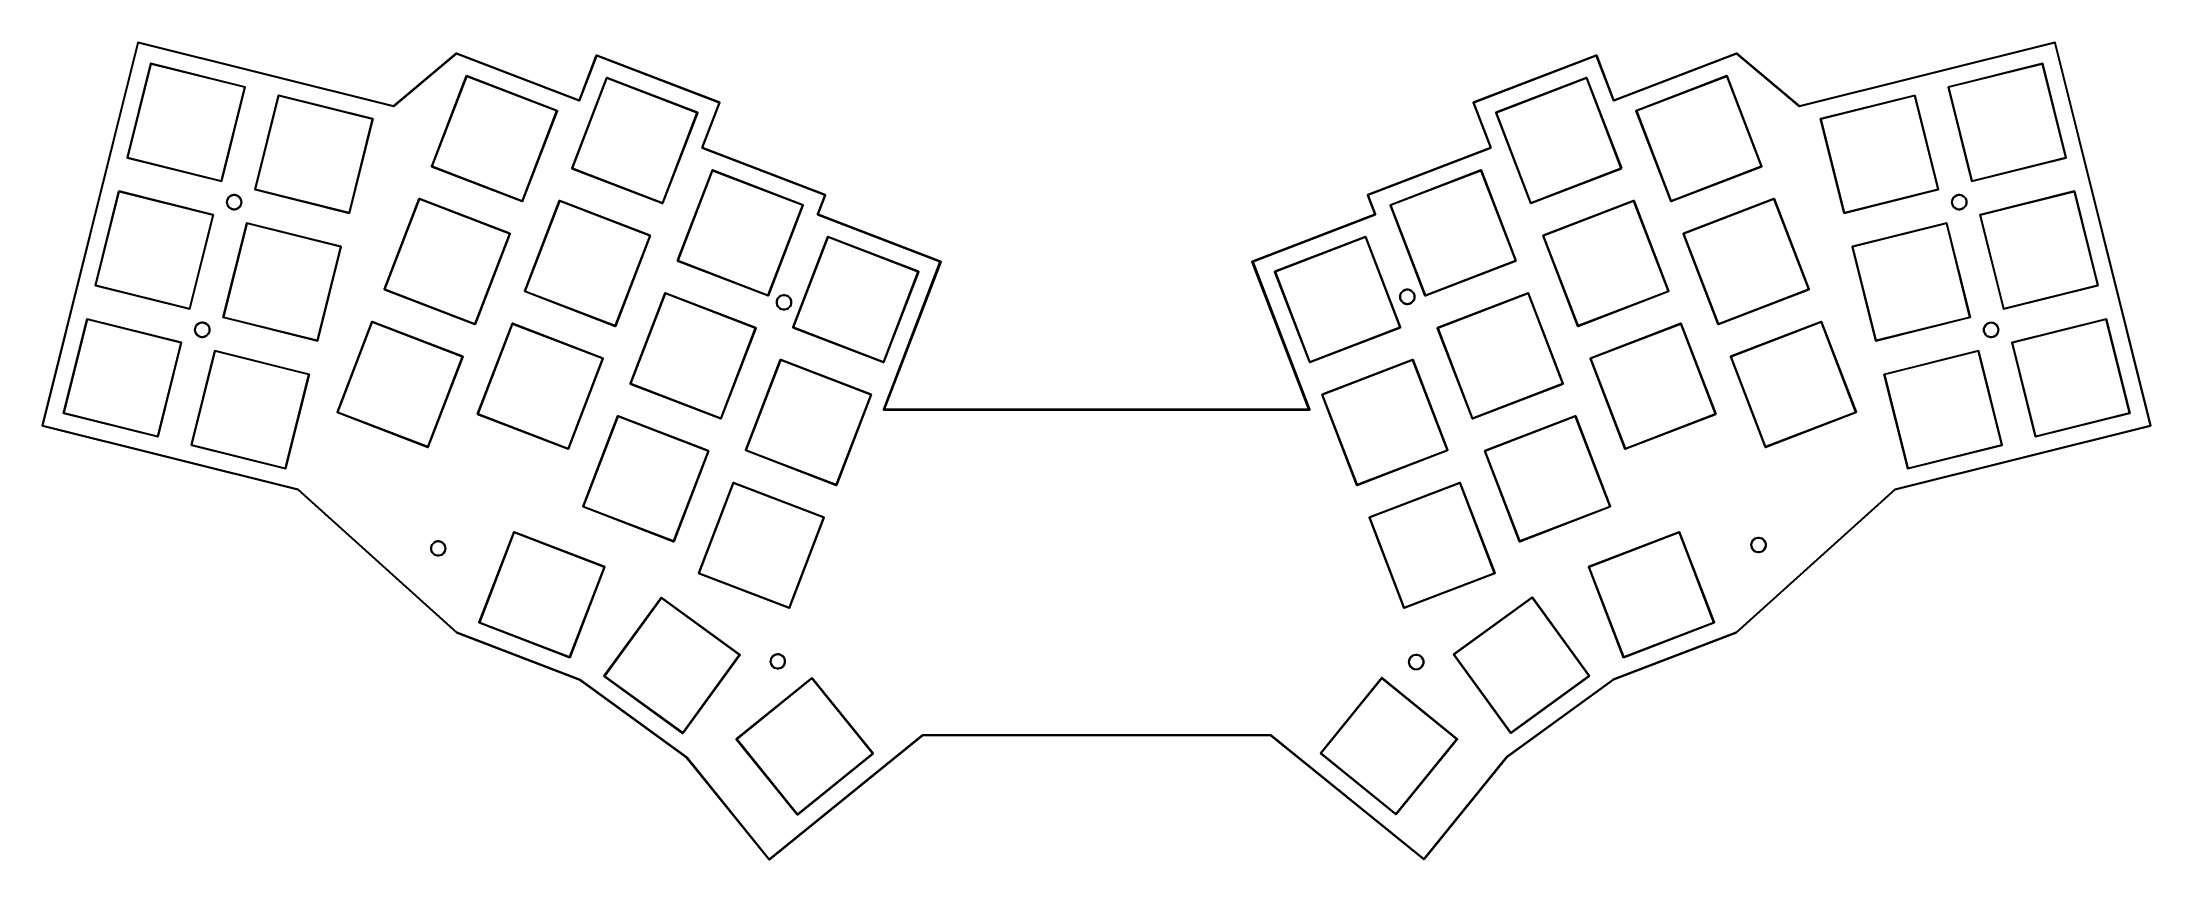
# Model space of a CAD drawing. Extents: x 50 to 354, y -179 to -61.
import ezdxf

# ---------------------------------------------------------------- set-up
doc = ezdxf.new("R2010")
doc.units = 0
doc.layers.add('BLACK', color=7, linetype='CONTINUOUS')

msp = doc.modelspace()

# ---------------------------------------------------------------- linework, layer by layer
at = {"layer": 'BLACK', "linetype": 'CONTINUOUS'}
for p, q in [((49.88912, -115.858906), (63.678153, -60.553198)), ((63.762045, -60.625013), (49.996907, -115.834881)), ((63.678153, -60.553198), (63.700637, -60.522813)), ((63.700637, -60.522813), (63.738021, -60.517226)), ((63.738021, -60.517226), (100.583935, -69.703941)), ((100.584478, -69.805874), (63.762045, -60.625013)), ((340.290232, -60.625014), (303.467798, -69.805874)), ((303.468339, -69.703941), (340.314257, -60.517227)), ((354.055359, -115.834881), (340.290232, -60.625014)), ((340.314257, -60.517227), (340.351641, -60.522814)), ((340.351641, -60.522814), (340.374125, -60.553199)), ((340.374125, -60.553199), (354.163147, -115.858906)), ((62.134473, -77.180989), (65.521379, -63.596849)), ((65.606312, -63.669556), (62.243599, -77.156666)), ((65.521379, -63.596849), (65.544142, -63.566087)), ((65.544142, -63.566087), (65.58199, -63.56043)), ((65.58199, -63.56043), (79.16613, -66.947336)), ((79.093422, -67.032269), (65.606312, -63.669556)), ((100.583935, -69.703941), (109.621292, -62.11021)), ((109.662544, -62.204561), (100.628196, -69.795765)), ((109.621292, -62.11021), (109.628076, -62.108065)), ((109.628076, -62.108065), (109.632975, -62.102904)), ((109.632975, -62.102904), (109.645442, -62.102577)), ((109.645442, -62.102577), (109.657334, -62.098819)), ((109.657334, -62.098819), (109.663647, -62.1021)), ((127.372943, -69.002921), (109.662544, -62.204561)), ((109.663647, -62.1021), (109.670762, -62.101914)), ((109.670762, -62.101914), (127.362234, -68.893008)), ((127.362234, -68.893008), (129.853068, -62.404425)), ((129.927582, -62.485928), (127.436747, -68.97451)), ((129.853068, -62.404424), (129.879087, -62.377006)), ((129.853068, -62.404425), (129.853068, -62.404424)), ((129.879087, -62.377006), (129.879087, -62.377005)), ((129.879087, -62.377005), (129.879088, -62.377005)), ((129.879088, -62.377005), (129.916874, -62.376016)), ((129.916874, -62.376016), (147.654445, -69.184812)), ((147.57294, -69.259327), (129.927582, -62.485928)), ((256.397823, -69.184812), (274.135397, -62.376014)), ((274.124689, -62.485926), (256.479327, -69.259327)), ((276.61553, -68.974513), (274.124689, -62.485926)), ((274.135397, -62.376014), (274.15454, -62.376515)), ((274.15454, -62.376515), (274.173183, -62.377003)), ((274.173183, -62.377003), (274.173184, -62.377004)), ((274.173184, -62.377004), (274.199203, -62.404422)), ((274.199203, -62.404422), (274.199202, -62.404424)), ((274.199202, -62.404424), (276.690043, -68.893011)), ((294.389729, -62.204561), (276.679336, -69.002924)), ((276.690043, -68.893011), (294.381512, -62.101914)), ((294.381512, -62.101914), (294.388626, -62.1021)), ((294.388626, -62.1021), (294.39494, -62.098819)), ((303.424079, -69.795765), (294.389729, -62.204561)), ((294.39494, -62.098819), (294.406831, -62.102577)), ((294.406831, -62.102577), (294.419298, -62.102904)), ((294.419298, -62.102904), (294.424196, -62.108065)), ((294.424196, -62.108065), (294.430982, -62.11021)), ((294.430982, -62.11021), (303.468339, -69.703941)), ((324.938569, -66.947338), (338.522709, -63.560432)), ((338.498386, -63.669558), (325.011276, -67.032271)), ((341.861099, -77.156668), (338.498386, -63.669558)), ((338.522709, -63.560432), (338.560557, -63.566089)), ((338.560557, -63.566089), (338.58332, -63.596851)), ((338.58332, -63.596851), (341.970226, -77.180991)), ((106.05104, -78.443326), (111.068192, -65.3732)), ((111.143631, -65.455715), (106.162316, -78.432483)), ((111.068192, -65.3732), (111.094534, -65.345441)), ((111.094534, -65.345441), (111.132789, -65.344439)), ((111.132789, -65.344439), (124.202915, -70.361591)), ((124.120399, -70.43703), (111.143631, -65.455715)), ((126.297645, -78.717255), (131.314797, -65.647129)), ((131.390236, -65.729644), (126.408921, -78.706412)), ((131.314797, -65.647129), (131.341139, -65.61937)), ((131.341139, -65.61937), (131.379394, -65.618368)), ((131.379394, -65.618368), (144.44952, -70.63552)), ((144.367004, -70.710959), (131.390236, -65.729644)), ((259.655178, -70.635519), (272.725303, -65.618367)), ((272.714461, -65.729643), (259.737693, -70.710958)), ((277.695776, -78.706411), (272.714461, -65.729643)), ((272.725303, -65.618367), (272.725304, -65.618367)), ((272.725304, -65.618367), (272.763559, -65.619369)), ((272.763559, -65.619369), (272.789901, -65.647128)), ((272.789901, -65.647128), (277.807053, -78.717253)), ((279.901782, -70.361591), (292.971907, -65.344439)), ((292.961065, -65.455715), (279.984297, -70.43703)), ((297.94238, -78.432483), (292.961065, -65.455715)), ((292.971907, -65.344439), (292.971908, -65.344439)), ((292.971908, -65.344439), (293.010163, -65.345441)), ((293.010163, -65.345441), (293.036505, -65.3732)), ((293.036505, -65.3732), (298.053657, -78.443325)), ((75.730709, -80.519379), (79.093422, -67.032269)), ((79.202549, -67.007947), (75.815643, -80.592087)), ((79.16613, -66.947336), (79.196892, -66.970099)), ((79.196892, -66.970099), (79.202549, -67.007947)), ((80.570091, -81.777506), (83.956997, -68.193366)), ((84.04193, -68.266073), (80.679217, -81.753183)), ((83.956997, -68.193366), (83.97976, -68.162604)), ((83.97976, -68.162604), (84.017608, -68.156947)), ((84.017608, -68.156947), (97.601748, -71.543853)), ((97.52904, -71.628786), (84.04193, -68.266073)), ((100.588523, -69.805269), (100.584478, -69.805874)), ((100.592154, -69.807156), (100.588523, -69.805269)), ((100.606734, -69.802547), (100.592154, -69.807156)), ((100.621862, -69.800287), (100.606734, -69.802547)), ((100.624295, -69.796997), (100.621862, -69.800287)), ((100.628196, -69.795765), (100.624295, -69.796997)), ((127.39233, -69.002413), (127.372943, -69.002921)), ((127.410728, -69.001932), (127.39233, -69.002413)), ((127.410729, -69.001931), (127.410728, -69.001932)), ((127.436748, -68.974513), (127.410729, -69.001931)), ((127.436747, -68.97451), (127.436748, -68.974513)), ((145.082108, -75.747906), (147.57294, -69.259327)), ((147.682854, -69.248618), (145.192019, -75.737198)), ((147.654445, -69.184812), (147.654446, -69.184812)), ((147.654446, -69.184812), (147.681865, -69.210832)), ((147.681865, -69.210832), (147.682854, -69.248618)), ((256.369415, -69.248618), (256.370342, -69.213219)), ((256.369416, -69.248619), (256.369415, -69.248618)), ((258.860259, -75.737195), (256.369416, -69.248619)), ((256.370342, -69.213219), (256.370404, -69.210832)), ((256.370404, -69.210832), (256.370405, -69.210831)), ((256.370405, -69.210831), (256.397823, -69.184812)), ((256.479327, -69.259327), (258.970173, -75.747905)), ((276.61553, -68.974516), (276.61553, -68.974513)), ((276.641546, -69.001931), (276.61553, -68.974516)), ((276.64155, -69.001935), (276.641546, -69.001931)), ((276.679336, -69.002924), (276.64155, -69.001935)), ((303.42798, -69.796997), (303.424079, -69.795765)), ((303.430414, -69.800287), (303.42798, -69.796997)), ((303.445539, -69.802547), (303.430414, -69.800287)), ((303.460121, -69.807156), (303.445539, -69.802547)), ((303.463751, -69.805269), (303.460121, -69.807156)), ((303.467798, -69.805874), (303.463751, -69.805269)), ((306.502949, -71.543852), (320.087089, -68.156946)), ((320.062766, -68.266072), (306.575656, -71.628785)), ((323.425479, -81.753182), (320.062766, -68.266072)), ((320.087089, -68.156946), (320.124937, -68.162603)), ((320.124937, -68.162603), (320.1477, -68.193365)), ((320.1477, -68.193365), (323.534606, -81.777505)), ((324.90215, -67.007949), (324.907807, -66.970101)), ((328.289056, -80.592087), (324.90215, -67.007949)), ((324.907807, -66.970101), (324.938569, -66.947338)), ((325.011276, -67.032271), (328.373989, -80.519381)), ((94.166327, -85.115896), (97.52904, -71.628786)), ((97.638167, -71.604464), (94.251261, -85.188604)), ((97.601748, -71.543853), (97.63251, -71.566616)), ((97.63251, -71.566616), (97.638167, -71.604464)), ((119.139084, -83.413798), (124.120399, -70.43703)), ((124.231676, -70.426189), (119.214524, -83.496314)), ((124.202915, -70.361591), (124.230674, -70.387933)), ((124.230674, -70.387933), (124.230674, -70.387934)), ((124.230674, -70.387934), (124.231676, -70.426189)), ((139.385689, -83.687727), (144.367004, -70.710959)), ((144.478281, -70.700118), (139.461129, -83.770243)), ((144.44952, -70.63552), (144.477279, -70.661862)), ((144.477279, -70.661862), (144.477279, -70.661863)), ((144.477279, -70.661863), (144.478281, -70.700118)), ((259.626417, -70.700116), (259.627419, -70.661861)), ((264.643569, -83.770242), (259.626417, -70.700116)), ((259.627419, -70.661861), (259.655178, -70.635519)), ((259.737693, -70.710958), (264.719008, -83.687726)), ((279.873021, -70.426188), (279.874023, -70.387933)), ((284.890173, -83.496314), (279.873021, -70.426188)), ((279.874023, -70.387933), (279.901782, -70.361591)), ((279.984297, -70.43703), (284.965612, -83.413798)), ((306.46653, -71.604463), (306.472187, -71.566615)), ((309.853436, -85.188603), (306.46653, -71.604463)), ((306.472187, -71.566615), (306.502949, -71.543852)), ((306.575656, -71.628785), (309.938369, -85.115895)), ((145.082107, -75.747908), (145.082108, -75.747906)), ((145.082608, -75.767051), (145.082107, -75.747908)), ((145.083096, -75.785694), (145.082608, -75.767051)), ((145.083097, -75.785695), (145.083096, -75.785694)), ((145.110515, -75.811714), (145.083097, -75.785695)), ((162.801978, -82.602807), (145.110515, -75.811714)), ((145.192019, -75.737198), (162.883486, -82.528294)), ((241.168792, -82.528294), (258.860259, -75.737195)), ((258.941764, -75.811711), (241.250299, -82.602808)), ((258.941765, -75.811711), (258.941764, -75.81171)), ((258.941764, -75.81171), (258.941764, -75.811711)), ((258.969184, -75.785691), (258.941765, -75.811711)), ((258.970173, -75.747905), (258.969184, -75.785691)), ((62.14013, -77.218837), (62.134473, -77.180989)), ((62.170892, -77.2416), (62.14013, -77.218837)), ((75.755032, -80.628506), (62.170892, -77.2416)), ((62.243599, -77.156666), (75.730709, -80.519379)), ((106.052042, -78.481581), (106.05104, -78.443326)), ((106.079801, -78.507923), (106.052042, -78.481581)), ((119.149926, -83.525075), (106.079801, -78.507923)), ((106.162316, -78.432483), (119.139084, -83.413798)), ((126.298647, -78.75551), (126.297645, -78.717255)), ((126.326406, -78.781852), (126.298647, -78.75551)), ((139.396531, -83.799004), (126.326406, -78.781852)), ((126.408921, -78.706412), (139.385689, -83.687727)), ((141.527097, -92.06131), (146.544249, -78.991184)), ((146.619688, -79.073699), (141.638373, -92.050467)), ((146.544249, -78.991184), (146.570591, -78.963425)), ((146.570591, -78.963425), (146.608846, -78.962423)), ((146.608846, -78.962423), (159.678972, -83.979575)), ((159.596456, -84.055014), (146.619688, -79.073699)), ((244.425726, -83.979574), (257.495851, -78.962422)), ((257.485009, -79.073698), (244.508241, -84.055013)), ((262.466324, -92.050466), (257.485009, -79.073698)), ((257.495851, -78.962422), (257.495852, -78.962422)), ((257.495852, -78.962422), (257.534107, -78.963424)), ((257.534107, -78.963424), (257.560449, -78.991183)), ((257.560449, -78.991183), (262.577601, -92.061308)), ((277.778292, -78.781851), (264.708166, -83.799003)), ((264.719008, -83.687726), (277.695776, -78.706411)), ((277.806051, -78.755509), (277.778292, -78.781851)), ((277.807053, -78.717254), (277.806051, -78.755509)), ((277.807053, -78.717253), (277.807052, -78.717253)), ((277.807052, -78.717253), (277.807053, -78.717254)), ((298.024896, -78.507923), (284.95477, -83.525075)), ((284.965612, -83.413798), (297.94238, -78.432483)), ((298.052655, -78.481581), (298.024896, -78.507923)), ((298.053657, -78.443326), (298.052655, -78.481581)), ((298.053657, -78.443325), (298.053656, -78.443325)), ((298.053656, -78.443325), (298.053657, -78.443326)), ((341.933807, -77.241602), (328.349667, -80.628508)), ((328.373989, -80.519381), (341.861099, -77.156668)), ((341.964569, -77.218839), (341.933807, -77.241602)), ((341.970226, -77.180991), (341.964569, -77.218839)), ((57.537958, -95.616608), (60.924864, -82.032468)), ((61.009797, -82.105175), (57.647084, -95.592285)), ((60.924864, -82.032468), (60.947627, -82.001706)), ((60.947627, -82.001706), (60.985475, -81.996049)), ((60.985475, -81.996049), (74.569615, -85.382955)), ((74.496907, -85.467888), (61.009797, -82.105175)), ((75.79288, -80.622849), (75.755032, -80.628506)), ((75.815643, -80.592087), (75.79288, -80.622849)), ((80.575748, -81.815354), (80.570091, -81.777506)), ((80.60651, -81.838117), (80.575748, -81.815354)), ((94.19065, -85.225023), (80.60651, -81.838117)), ((80.679217, -81.753183), (94.166327, -85.115896)), ((323.498187, -81.838116), (309.914047, -85.225022)), ((309.938369, -85.115895), (323.425479, -81.753182)), ((323.528949, -81.815353), (323.498187, -81.838116)), ((323.534606, -81.777505), (323.528949, -81.815353)), ((328.289056, -80.592089), (328.289056, -80.592087)), ((328.311819, -80.622851), (328.289056, -80.592089)), ((328.349667, -80.628508), (328.311819, -80.622851)), ((329.535084, -85.382958), (343.119224, -81.996052)), ((343.094901, -82.105178), (329.607791, -85.467891)), ((346.457614, -95.592288), (343.094901, -82.105178)), ((343.119224, -81.996052), (343.157072, -82.001709)), ((343.157072, -82.001709), (343.179835, -82.032471)), ((343.179835, -82.032471), (346.566741, -95.616611)), ((76.493482, -83.61), (76.512152, -83.408515)), ((76.512152, -83.811485), (76.493482, -83.61)), ((76.512152, -83.408515), (76.567527, -83.213892)), ((76.567527, -84.006108), (76.512152, -83.811485)), ((76.567527, -83.213892), (76.657722, -83.032758)), ((76.657722, -84.187242), (76.567527, -84.006108)), ((76.6079, -83.414648), (76.58866, -83.61)), ((76.58866, -83.61), (76.6079, -83.805352)), ((76.664882, -83.226804), (76.6079, -83.414648)), ((76.6079, -83.805352), (76.664882, -83.993196)), ((76.657722, -83.032758), (76.779663, -82.871281)), ((76.779663, -84.348719), (76.657722, -84.187242)), ((76.757416, -83.053685), (76.664882, -83.226804)), ((76.664882, -83.993196), (76.757416, -84.166315)), ((76.881946, -82.901946), (76.757416, -83.053685)), ((76.757416, -84.166315), (76.881946, -84.318054)), ((76.779663, -82.871281), (76.9292, -82.73496)), ((76.9292, -84.48504), (76.779663, -84.348719)), ((77.033685, -82.777416), (76.881946, -82.901946)), ((76.881946, -84.318054), (77.033685, -84.442584)), ((76.9292, -82.73496), (77.10124, -82.628437)), ((77.10124, -84.591563), (76.9292, -84.48504)), ((77.206804, -82.684882), (77.033685, -82.777416)), ((77.033685, -84.442584), (77.206804, -84.535118)), ((77.10124, -82.628437), (77.289924, -82.555341)), ((77.289924, -84.664659), (77.10124, -84.591563)), ((77.394648, -82.6279), (77.206804, -82.684882)), ((77.206804, -84.535118), (77.394648, -84.5921)), ((77.289924, -82.555341), (77.488826, -82.51816)), ((77.488826, -84.70184), (77.289924, -84.664659)), ((77.59, -82.60866), (77.394648, -82.6279)), ((77.394648, -84.5921), (77.59, -84.61134)), ((77.488826, -82.51816), (77.691174, -82.51816)), ((77.691174, -84.70184), (77.488826, -84.70184)), ((77.785352, -82.6279), (77.59, -82.60866)), ((77.59, -84.61134), (77.785352, -84.5921)), ((77.691174, -82.51816), (77.890076, -82.555341)), ((77.890076, -84.664659), (77.691174, -84.70184)), ((77.973196, -82.684882), (77.785352, -82.6279)), ((77.785352, -84.5921), (77.973196, -84.535118)), ((77.890076, -82.555341), (78.07876, -82.628437)), ((78.07876, -84.591563), (77.890076, -84.664659)), ((78.146315, -82.777416), (77.973196, -82.684882)), ((77.973196, -84.535118), (78.146315, -84.442584)), ((78.07876, -82.628437), (78.2508, -82.73496)), ((78.2508, -84.48504), (78.07876, -84.591563)), ((78.298054, -82.901946), (78.146315, -82.777416)), ((78.146315, -84.442584), (78.298054, -84.318054)), ((78.2508, -82.73496), (78.400337, -82.871281)), ((78.400337, -84.348719), (78.2508, -84.48504)), ((78.422584, -83.053685), (78.298054, -82.901946)), ((78.298054, -84.318054), (78.422584, -84.166315)), ((78.400337, -82.871281), (78.522278, -83.032758)), ((78.522278, -84.187242), (78.400337, -84.348719)), ((78.515118, -83.226804), (78.422584, -83.053685)), ((78.422584, -84.166315), (78.515118, -83.993196)), ((78.5721, -83.414648), (78.515118, -83.226804)), ((78.515118, -83.993196), (78.5721, -83.805352)), ((78.522278, -83.032758), (78.612473, -83.213892)), ((78.612473, -84.006108), (78.522278, -84.187242)), ((78.59134, -83.61), (78.5721, -83.414648)), ((78.5721, -83.805352), (78.59134, -83.61)), ((78.612473, -83.213892), (78.667848, -83.408515)), ((78.667848, -83.811485), (78.612473, -84.006108)), ((78.667848, -83.408515), (78.686518, -83.61)), ((78.686518, -83.61), (78.667848, -83.811485)), ((94.251261, -85.188604), (94.228498, -85.219366)), ((99.242051, -96.181354), (104.259203, -83.111228)), ((104.334642, -83.193743), (99.353327, -96.170511)), ((104.259203, -83.111228), (104.285545, -83.083469)), ((104.285545, -83.083469), (104.3238, -83.082467)), ((104.3238, -83.082467), (117.393926, -88.099619)), ((117.31141, -88.175058), (104.334642, -83.193743)), ((119.149927, -83.525075), (119.149926, -83.525074)), ((119.149926, -83.525074), (119.149926, -83.525075)), ((119.188182, -83.524073), (119.149927, -83.525075)), ((119.214524, -83.496314), (119.188182, -83.524073)), ((119.488655, -96.455281), (124.505807, -83.385155)), ((124.581246, -83.46767), (119.599931, -96.444438)), ((124.505807, -83.385155), (124.532149, -83.357396)), ((124.532149, -83.357396), (124.570404, -83.356394)), ((124.570404, -83.356394), (137.64053, -88.373546)), ((137.558014, -88.448985), (124.581246, -83.46767)), ((139.396532, -83.799004), (139.396531, -83.799003)), ((139.396531, -83.799003), (139.396531, -83.799004)), ((139.434787, -83.798002), (139.396532, -83.799004)), ((139.461129, -83.770243), (139.434787, -83.798002)), ((154.615141, -97.031782), (159.596456, -84.055014)), ((159.707733, -84.044173), (154.690581, -97.114298)), ((159.678972, -83.979575), (159.706731, -84.005917)), ((159.706731, -84.005917), (159.706731, -84.005918)), ((159.706731, -84.005918), (159.707733, -84.044173)), ((161.744441, -85.357334), (162.801978, -82.602807)), ((162.911893, -82.592102), (161.854354, -85.346629)), ((162.883486, -82.528294), (162.883487, -82.528295)), ((162.883487, -82.528295), (162.883488, -82.528295)), ((162.883488, -82.528295), (162.89612, -82.540283)), ((162.89612, -82.540283), (162.910905, -82.554314)), ((162.910905, -82.554314), (162.910905, -82.554315)), ((162.910905, -82.554315), (162.910906, -82.554316)), ((162.910906, -82.554316), (162.911373, -82.57222)), ((162.911373, -82.57222), (162.911894, -82.5921)), ((162.911894, -82.5921), (162.911892, -82.592101)), ((162.911892, -82.592101), (162.911893, -82.592102)), ((241.140384, -82.5921), (241.141311, -82.556699)), ((241.140385, -82.592101), (241.140384, -82.5921)), ((241.140385, -82.592102), (241.140385, -82.592101)), ((242.197913, -85.346628), (241.140385, -82.592102)), ((241.141311, -82.556699), (241.141373, -82.554316)), ((241.141373, -82.554315), (241.141374, -82.554313)), ((241.141373, -82.554316), (241.141373, -82.554315)), ((241.141374, -82.554313), (241.160441, -82.536218)), ((241.160441, -82.536218), (241.16879, -82.528295)), ((241.16879, -82.528295), (241.168792, -82.528294)), ((241.250299, -82.602808), (242.307826, -85.357333)), ((244.396965, -84.044171), (244.397967, -84.005916)), ((249.414117, -97.114297), (244.396965, -84.044171)), ((244.397967, -84.005916), (244.425726, -83.979574)), ((244.508241, -84.055013), (249.489556, -97.031781)), ((264.669911, -83.798001), (264.643569, -83.770242)), ((264.708166, -83.799003), (264.669911, -83.798001)), ((266.46417, -88.373547), (279.534295, -83.356395)), ((279.523453, -83.467671), (266.546685, -88.448986)), ((284.504768, -96.444439), (279.523453, -83.467671)), ((279.534295, -83.356395), (279.534296, -83.356395)), ((279.534296, -83.356395), (279.572551, -83.357397)), ((279.572551, -83.357397), (279.598893, -83.385156)), ((279.598893, -83.385156), (284.616045, -96.455281)), ((284.916515, -83.524073), (284.890173, -83.496314)), ((284.95477, -83.525075), (284.916515, -83.524073)), ((286.710772, -88.09962), (299.780897, -83.082468)), ((299.770055, -83.193744), (286.793287, -88.175059)), ((304.75137, -96.170512), (299.770055, -83.193744)), ((299.780897, -83.082468), (299.780898, -83.082468)), ((299.780898, -83.082468), (299.819153, -83.08347)), ((299.819153, -83.08347), (299.845495, -83.111229)), ((299.845495, -83.111229), (304.862647, -96.181354)), ((309.876199, -85.219365), (309.853436, -85.188603)), ((325.423482, -83.61), (325.442152, -83.408515)), ((325.442152, -83.811485), (325.423482, -83.61)), ((325.442152, -83.408515), (325.497527, -83.213892)), ((325.497527, -84.006108), (325.442152, -83.811485)), ((325.497527, -83.213892), (325.587722, -83.032758)), ((325.587722, -84.187242), (325.497527, -84.006108)), ((325.5379, -83.414648), (325.51866, -83.61)), ((325.51866, -83.61), (325.5379, -83.805352)), ((325.594882, -83.226804), (325.5379, -83.414648)), ((325.5379, -83.805352), (325.594882, -83.993196)), ((325.587722, -83.032758), (325.709663, -82.871281)), ((325.709663, -84.348719), (325.587722, -84.187242)), ((325.687416, -83.053685), (325.594882, -83.226804)), ((325.594882, -83.993196), (325.687416, -84.166315)), ((325.811946, -82.901946), (325.687416, -83.053685)), ((325.687416, -84.166315), (325.811946, -84.318054)), ((325.709663, -82.871281), (325.8592, -82.73496)), ((325.8592, -84.48504), (325.709663, -84.348719)), ((325.963685, -82.777416), (325.811946, -82.901946)), ((325.811946, -84.318054), (325.963685, -84.442584)), ((325.8592, -82.73496), (326.03124, -82.628437)), ((326.03124, -84.591563), (325.8592, -84.48504)), ((326.136804, -82.684882), (325.963685, -82.777416)), ((325.963685, -84.442584), (326.136804, -84.535118)), ((326.03124, -82.628437), (326.219924, -82.555341)), ((326.219924, -84.664659), (326.03124, -84.591563)), ((326.324648, -82.6279), (326.136804, -82.684882)), ((326.136804, -84.535118), (326.324648, -84.5921)), ((326.219924, -82.555341), (326.418826, -82.51816)), ((326.418826, -84.70184), (326.219924, -84.664659)), ((326.52, -82.60866), (326.324648, -82.6279)), ((326.324648, -84.5921), (326.52, -84.61134)), ((326.418826, -82.51816), (326.621174, -82.51816)), ((326.621174, -84.70184), (326.418826, -84.70184)), ((326.715352, -82.6279), (326.52, -82.60866)), ((326.52, -84.61134), (326.715352, -84.5921)), ((326.621174, -82.51816), (326.820076, -82.555341)), ((326.820076, -84.664659), (326.621174, -84.70184)), ((326.903196, -82.684882), (326.715352, -82.6279)), ((326.715352, -84.5921), (326.903196, -84.535118)), ((326.820076, -82.555341), (327.00876, -82.628437)), ((327.00876, -84.591563), (326.820076, -84.664659)), ((327.076315, -82.777416), (326.903196, -82.684882)), ((326.903196, -84.535118), (327.076315, -84.442584)), ((327.00876, -82.628437), (327.1808, -82.73496)), ((327.1808, -84.48504), (327.00876, -84.591563)), ((327.228054, -82.901946), (327.076315, -82.777416)), ((327.076315, -84.442584), (327.228054, -84.318054)), ((327.1808, -82.73496), (327.330337, -82.871281)), ((327.330337, -84.348719), (327.1808, -84.48504)), ((327.352584, -83.053685), (327.228054, -82.901946)), ((327.228054, -84.318054), (327.352584, -84.166315)), ((327.330337, -82.871281), (327.452278, -83.032758)), ((327.452278, -84.187242), (327.330337, -84.348719)), ((327.445118, -83.226804), (327.352584, -83.053685)), ((327.352584, -84.166315), (327.445118, -83.993196)), ((327.5021, -83.414648), (327.445118, -83.226804)), ((327.445118, -83.993196), (327.5021, -83.805352)), ((327.452278, -83.032758), (327.542473, -83.213892)), ((327.542473, -84.006108), (327.452278, -84.187242)), ((327.52134, -83.61), (327.5021, -83.414648)), ((327.5021, -83.805352), (327.52134, -83.61)), ((327.542473, -83.213892), (327.597848, -83.408515)), ((327.597848, -83.811485), (327.542473, -84.006108)), ((327.597848, -83.408515), (327.616518, -83.61)), ((327.616518, -83.61), (327.597848, -83.811485)), ((71.134194, -98.954998), (74.496907, -85.467888)), ((74.606034, -85.443566), (71.219128, -99.027706)), ((74.569615, -85.382955), (74.600377, -85.405718)), ((74.600377, -85.405718), (74.606034, -85.443566)), ((75.973575, -100.213123), (79.360481, -86.628983)), ((79.445414, -86.70169), (76.082701, -100.1888)), ((79.360481, -86.628983), (79.383244, -86.598221)), ((79.383244, -86.598221), (79.421092, -86.592564)), ((79.421092, -86.592564), (93.005232, -89.97947)), ((92.932524, -90.064403), (79.445414, -86.70169)), ((94.228498, -85.219366), (94.19065, -85.225023)), ((112.330095, -101.151826), (117.31141, -88.175058)), ((117.422687, -88.164217), (112.405535, -101.234342)), ((117.393926, -88.099619), (117.421685, -88.125961)), ((117.421685, -88.125961), (117.421685, -88.125962)), ((117.421685, -88.125962), (117.422687, -88.164217)), ((161.745428, -85.39512), (161.744441, -85.357334)), ((161.745429, -85.395122), (161.745428, -85.39512)), ((161.7552, -85.404394), (161.745429, -85.395122)), ((161.772846, -85.421141), (161.7552, -85.404394)), ((161.772847, -85.42114), (161.772846, -85.421141)), ((161.772848, -85.421141), (161.772847, -85.42114)), ((179.440454, -92.203427), (161.772848, -85.421141)), ((161.854354, -85.346629), (179.49861, -92.11995)), ((224.558218, -92.118201), (242.197913, -85.346628)), ((242.279421, -85.421141), (224.611902, -92.203393)), ((242.279422, -85.421141), (242.279421, -85.42114)), ((242.279421, -85.42114), (242.279421, -85.421141)), ((242.288244, -85.412767), (242.279422, -85.421141)), ((242.306839, -85.395122), (242.288244, -85.412767)), ((242.307828, -85.357335), (242.306839, -85.395122)), ((242.307826, -85.357333), (242.307828, -85.357335)), ((286.682011, -88.164217), (286.683013, -88.125962)), ((291.699163, -101.234342), (286.682011, -88.164217)), ((286.683013, -88.125962), (286.710772, -88.09962)), ((286.793287, -88.175059), (291.774602, -101.151827)), ((309.914047, -85.225022), (309.876199, -85.219365)), ((311.099465, -89.979471), (324.683605, -86.592565)), ((324.659282, -86.701691), (311.172172, -90.064404)), ((328.021995, -100.188801), (324.659282, -86.701691)), ((324.683605, -86.592565), (324.721453, -86.598222)), ((324.721453, -86.598222), (324.744216, -86.628984)), ((324.744216, -86.628984), (328.131122, -100.213124)), ((329.498665, -85.443569), (329.504322, -85.405721)), ((332.885571, -99.027709), (329.498665, -85.443569)), ((329.504322, -85.405721), (329.535084, -85.382958)), ((329.607791, -85.467891), (332.970504, -98.955001)), ((89.569811, -103.551513), (92.932524, -90.064403)), ((93.041651, -90.040081), (89.654745, -103.624221)), ((93.005232, -89.97947), (93.035994, -90.002233)), ((93.035994, -90.002233), (93.041651, -90.040081)), ((132.576699, -101.425753), (137.558014, -88.448985)), ((137.669291, -88.438144), (132.652139, -101.508269)), ((137.64053, -88.373546), (137.668289, -88.399888)), ((137.668289, -88.399888), (137.668289, -88.399889)), ((137.668289, -88.399889), (137.669291, -88.438144)), ((158.190021, -101.671041), (163.207173, -88.600915)), ((163.282612, -88.68343), (158.301297, -101.660198)), ((163.207173, -88.600915), (163.233515, -88.573156)), ((163.233515, -88.573156), (163.27177, -88.572154)), ((163.27177, -88.572154), (176.341896, -93.589306)), ((176.25938, -93.664745), (163.282612, -88.68343)), ((227.762803, -93.589307), (240.832928, -88.572155)), ((240.822086, -88.683431), (227.845318, -93.664746)), ((245.803401, -101.660199), (240.822086, -88.683431)), ((240.832928, -88.572155), (240.832929, -88.572155)), ((240.832929, -88.572155), (240.871184, -88.573157)), ((240.871184, -88.573157), (240.897526, -88.600916)), ((240.897526, -88.600916), (245.914678, -101.671041)), ((266.435409, -88.438144), (266.436411, -88.399889)), ((271.452561, -101.508269), (266.435409, -88.438144)), ((266.436411, -88.399889), (266.46417, -88.373547)), ((266.546685, -88.448986), (271.528, -101.425754)), ((311.063046, -90.040082), (311.068703, -90.002234)), ((314.449952, -103.624221), (311.063046, -90.040082)), ((311.068703, -90.002234), (311.099465, -89.979471)), ((311.172172, -90.064404), (314.534885, -103.551514)), ((141.528099, -92.099565), (141.527097, -92.06131)), ((141.555858, -92.125907), (141.528099, -92.099565)), ((154.625983, -97.143059), (141.555858, -92.125907)), ((141.638373, -92.050467), (154.615141, -97.031782)), ((171.278065, -106.641513), (176.25938, -93.664745)), ((171.279952, -113.5332), (179.440454, -92.203427)), ((176.370657, -93.653904), (171.353505, -106.724029)), ((179.598168, -92.21098), (171.458995, -113.485)), ((176.341896, -93.589306), (176.369655, -93.615648)), ((176.369655, -93.615648), (176.369655, -93.615649)), ((176.369655, -93.615649), (176.370657, -93.653904)), ((179.49861, -92.11995), (179.516305, -92.110117)), ((179.516305, -92.110117), (179.566677, -92.11985)), ((179.566677, -92.11985), (179.599006, -92.159684)), ((179.599006, -92.159684), (179.598168, -92.21098)), ((224.44916, -92.185552), (224.465823, -92.13703)), ((224.454152, -92.211117), (224.44916, -92.185552)), ((232.640777, -113.485), (224.454152, -92.211117)), ((224.465823, -92.13703), (224.509776, -92.11057)), ((224.509776, -92.11057), (224.558218, -92.118201)), ((224.611902, -92.203393), (232.819996, -113.533064)), ((227.734042, -93.653904), (227.735044, -93.615649)), ((232.751194, -106.724029), (227.734042, -93.653904)), ((227.735044, -93.615649), (227.762803, -93.589307)), ((227.845318, -93.664746), (232.826633, -106.641514)), ((262.54884, -92.125906), (249.478714, -97.143058)), ((249.489556, -97.031781), (262.466324, -92.050466)), ((262.576599, -92.099564), (262.54884, -92.125906)), ((262.577601, -92.061309), (262.576599, -92.099564)), ((262.577601, -92.061308), (262.5776, -92.061308)), ((262.5776, -92.061308), (262.577601, -92.061309)), ((57.543615, -95.654456), (57.537958, -95.616608)), ((57.574377, -95.677219), (57.543615, -95.654456)), ((71.158517, -99.064125), (57.574377, -95.677219)), ((57.647084, -95.592285), (71.134194, -98.954998)), ((99.243053, -96.219609), (99.242051, -96.181354)), ((99.270812, -96.245951), (99.243053, -96.219609)), ((112.340937, -101.263103), (99.270812, -96.245951)), ((99.353327, -96.170511), (112.330095, -101.151826)), ((119.489657, -96.493536), (119.488655, -96.455281)), ((119.517416, -96.519878), (119.489657, -96.493536)), ((132.587541, -101.53703), (119.517416, -96.519878)), ((119.599931, -96.444438), (132.576699, -101.425753)), ((134.718106, -109.799338), (139.735258, -96.729212)), ((139.810697, -96.811727), (134.829382, -109.788495)), ((139.735258, -96.729212), (139.7616, -96.701453)), ((139.7616, -96.701453), (139.799855, -96.700451)), ((139.799855, -96.700451), (152.869981, -101.717603)), ((152.787465, -101.793042), (139.810697, -96.811727)), ((154.625984, -97.143059), (154.625983, -97.143058)), ((154.625983, -97.143058), (154.625983, -97.143059)), ((154.664239, -97.142057), (154.625984, -97.143059)), ((154.690581, -97.114298), (154.664239, -97.142057)), ((155.997722, -97.492758), (156.119663, -97.331281)), ((156.221946, -97.361946), (156.097416, -97.513685)), ((156.119663, -97.331281), (156.2692, -97.19496)), ((156.373685, -97.237416), (156.221946, -97.361946)), ((156.2692, -97.19496), (156.44124, -97.088437)), ((156.546804, -97.144882), (156.373685, -97.237416)), ((156.44124, -97.088437), (156.629924, -97.015341)), ((156.734648, -97.0879), (156.546804, -97.144882)), ((156.629924, -97.015341), (156.828826, -96.97816)), ((156.93, -97.06866), (156.734648, -97.0879)), ((156.828826, -96.97816), (157.031174, -96.97816)), ((157.125352, -97.0879), (156.93, -97.06866)), ((157.031174, -96.97816), (157.230076, -97.015341)), ((157.313196, -97.144882), (157.125352, -97.0879)), ((157.230076, -97.015341), (157.41876, -97.088437)), ((157.486315, -97.237416), (157.313196, -97.144882)), ((157.41876, -97.088437), (157.5908, -97.19496)), ((157.638054, -97.361946), (157.486315, -97.237416)), ((157.5908, -97.19496), (157.740337, -97.331281)), ((157.762584, -97.513685), (157.638054, -97.361946)), ((157.740337, -97.331281), (157.862278, -97.492758)), ((245.783482, -97.27), (245.802152, -97.068515)), ((245.802152, -97.471485), (245.783482, -97.27)), ((245.802152, -97.068515), (245.857527, -96.873892)), ((245.857527, -96.873892), (245.947722, -96.692758)), ((245.8979, -97.074648), (245.87866, -97.27)), ((245.87866, -97.27), (245.8979, -97.465352)), ((245.954882, -96.886804), (245.8979, -97.074648)), ((245.947722, -96.692758), (246.069663, -96.531281)), ((246.047416, -96.713685), (245.954882, -96.886804)), ((246.171946, -96.561946), (246.047416, -96.713685)), ((246.069663, -96.531281), (246.2192, -96.39496)), ((246.323685, -96.437416), (246.171946, -96.561946)), ((246.2192, -96.39496), (246.39124, -96.288437)), ((246.496804, -96.344882), (246.323685, -96.437416)), ((246.39124, -96.288437), (246.579924, -96.215341)), ((246.684648, -96.2879), (246.496804, -96.344882)), ((246.579924, -96.215341), (246.778826, -96.17816)), ((246.88, -96.26866), (246.684648, -96.2879)), ((246.778826, -96.17816), (246.981174, -96.17816)), ((247.075352, -96.2879), (246.88, -96.26866)), ((246.981174, -96.17816), (247.180076, -96.215341)), ((247.263196, -96.344882), (247.075352, -96.2879)), ((247.180076, -96.215341), (247.36876, -96.288437)), ((247.436315, -96.437416), (247.263196, -96.344882)), ((247.36876, -96.288437), (247.5408, -96.39496)), ((247.588054, -96.561946), (247.436315, -96.437416)), ((247.5408, -96.39496), (247.690337, -96.531281)), ((247.712584, -96.713685), (247.588054, -96.561946)), ((247.690337, -96.531281), (247.812278, -96.692758)), ((247.805118, -96.886804), (247.712584, -96.713685)), ((247.8621, -97.074648), (247.805118, -96.886804)), ((247.812278, -96.692758), (247.902473, -96.873892)), ((247.88134, -97.27), (247.8621, -97.074648)), ((247.8621, -97.465352), (247.88134, -97.27)), ((247.902473, -96.873892), (247.957848, -97.068515)), ((247.957848, -97.068515), (247.976518, -97.27)), ((247.976518, -97.27), (247.957848, -97.471485)), ((249.440459, -97.142056), (249.414117, -97.114297)), ((249.478714, -97.143058), (249.440459, -97.142056)), ((251.234717, -101.717602), (264.304842, -96.70045)), ((264.294, -96.811726), (251.317232, -101.793041)), ((269.275315, -109.788494), (264.294, -96.811726)), ((264.304842, -96.70045), (264.304843, -96.70045)), ((264.304843, -96.70045), (264.343098, -96.701452)), ((264.343098, -96.701452), (264.36944, -96.729211)), ((264.36944, -96.729211), (269.386592, -109.799336)), ((284.587284, -96.519879), (271.517158, -101.537031)), ((271.528, -101.425754), (284.504768, -96.444439)), ((284.615043, -96.493537), (284.587284, -96.519879)), ((284.616045, -96.455282), (284.615043, -96.493537)), ((284.616045, -96.455281), (284.616044, -96.455281)), ((284.616044, -96.455281), (284.616045, -96.455282)), ((304.833886, -96.245952), (291.76376, -101.263104)), ((291.774602, -101.151827), (304.75137, -96.170512)), ((304.861645, -96.21961), (304.833886, -96.245952)), ((304.862647, -96.181355), (304.861645, -96.21961)), ((304.862647, -96.181354), (304.862646, -96.181354)), ((304.862646, -96.181354), (304.862647, -96.181355)), ((346.530322, -95.677222), (332.946182, -99.064128)), ((332.970504, -98.955001), (346.457614, -95.592288)), ((346.561084, -95.654459), (346.530322, -95.677222)), ((346.566741, -95.616611), (346.561084, -95.654459)), ((71.196365, -99.058468), (71.158517, -99.064125)), ((71.219128, -99.027706), (71.196365, -99.058468)), ((75.979232, -100.250971), (75.973575, -100.213123)), ((76.009994, -100.273734), (75.979232, -100.250971)), ((89.594134, -103.66064), (76.009994, -100.273734)), ((76.082701, -100.1888), (89.569811, -103.551513)), ((155.833482, -98.07), (155.852152, -97.868515)), ((155.852152, -98.271485), (155.833482, -98.07)), ((155.852152, -97.868515), (155.907527, -97.673892)), ((155.907527, -98.466108), (155.852152, -98.271485)), ((155.907527, -97.673892), (155.997722, -97.492758)), ((155.997722, -98.647242), (155.907527, -98.466108)), ((155.9479, -97.874648), (155.92866, -98.07)), ((155.92866, -98.07), (155.9479, -98.265352)), ((156.004882, -97.686804), (155.9479, -97.874648)), ((155.9479, -98.265352), (156.004882, -98.453196)), ((156.119663, -98.808719), (155.997722, -98.647242)), ((156.097416, -97.513685), (156.004882, -97.686804)), ((156.004882, -98.453196), (156.097416, -98.626315)), ((156.097416, -98.626315), (156.221946, -98.778054)), ((156.2692, -98.94504), (156.119663, -98.808719)), ((156.221946, -98.778054), (156.373685, -98.902584)), ((156.44124, -99.051563), (156.2692, -98.94504)), ((156.373685, -98.902584), (156.546804, -98.995118)), ((156.629924, -99.124659), (156.44124, -99.051563)), ((156.546804, -98.995118), (156.734648, -99.0521)), ((156.828826, -99.16184), (156.629924, -99.124659)), ((156.734648, -99.0521), (156.93, -99.07134)), ((157.031174, -99.16184), (156.828826, -99.16184)), ((156.93, -99.07134), (157.125352, -99.0521)), ((157.230076, -99.124659), (157.031174, -99.16184)), ((157.125352, -99.0521), (157.313196, -98.995118)), ((157.41876, -99.051563), (157.230076, -99.124659)), ((157.313196, -98.995118), (157.486315, -98.902584)), ((157.5908, -98.94504), (157.41876, -99.051563)), ((157.486315, -98.902584), (157.638054, -98.778054)), ((157.740337, -98.808719), (157.5908, -98.94504)), ((157.638054, -98.778054), (157.762584, -98.626315)), ((157.862278, -98.647242), (157.740337, -98.808719)), ((157.855118, -97.686804), (157.762584, -97.513685)), ((157.762584, -98.626315), (157.855118, -98.453196)), ((157.9121, -97.874648), (157.855118, -97.686804)), ((157.855118, -98.453196), (157.9121, -98.265352)), ((157.862278, -97.492758), (157.952473, -97.673892)), ((157.952473, -98.466108), (157.862278, -98.647242)), ((157.93134, -98.07), (157.9121, -97.874648)), ((157.9121, -98.265352), (157.93134, -98.07)), ((157.952473, -97.673892), (158.007848, -97.868515)), ((158.007848, -98.271485), (157.952473, -98.466108)), ((158.007848, -97.868515), (158.026518, -98.07)), ((158.026518, -98.07), (158.007848, -98.271485)), ((245.857527, -97.666108), (245.802152, -97.471485)), ((245.947722, -97.847242), (245.857527, -97.666108)), ((245.8979, -97.465352), (245.954882, -97.653196)), ((246.069663, -98.008719), (245.947722, -97.847242)), ((245.954882, -97.653196), (246.047416, -97.826315)), ((246.047416, -97.826315), (246.171946, -97.978054)), ((246.2192, -98.14504), (246.069663, -98.008719)), ((246.171946, -97.978054), (246.323685, -98.102584)), ((246.39124, -98.251563), (246.2192, -98.14504)), ((246.323685, -98.102584), (246.496804, -98.195118)), ((246.579924, -98.324659), (246.39124, -98.251563)), ((246.496804, -98.195118), (246.684648, -98.2521)), ((246.778826, -98.36184), (246.579924, -98.324659)), ((246.684648, -98.2521), (246.88, -98.27134)), ((246.981174, -98.36184), (246.778826, -98.36184)), ((246.88, -98.27134), (247.075352, -98.2521)), ((247.180076, -98.324659), (246.981174, -98.36184)), ((247.075352, -98.2521), (247.263196, -98.195118)), ((247.36876, -98.251563), (247.180076, -98.324659)), ((247.263196, -98.195118), (247.436315, -98.102584)), ((247.5408, -98.14504), (247.36876, -98.251563)), ((247.436315, -98.102584), (247.588054, -97.978054)), ((247.690337, -98.008719), (247.5408, -98.14504)), ((247.588054, -97.978054), (247.712584, -97.826315)), ((247.812278, -97.847242), (247.690337, -98.008719)), ((247.712584, -97.826315), (247.805118, -97.653196)), ((247.805118, -97.653196), (247.8621, -97.465352)), ((247.902473, -97.666108), (247.812278, -97.847242)), ((247.957848, -97.471485), (247.902473, -97.666108)), ((328.094703, -100.273735), (314.510563, -103.660641)), ((314.534885, -103.551514), (328.021995, -100.188801)), ((328.125465, -100.250972), (328.094703, -100.273735)), ((328.131122, -100.213124), (328.125465, -100.250972)), ((332.908334, -99.058471), (332.885571, -99.027709)), ((332.946182, -99.064128), (332.908334, -99.058471)), ((52.94144, -114.052227), (56.328346, -100.468087)), ((56.413279, -100.540794), (53.050566, -114.027904)), ((56.328346, -100.468087), (56.351109, -100.437325)), ((56.351109, -100.437325), (56.388957, -100.431668)), ((56.388957, -100.431668), (69.973097, -103.818574)), ((69.900389, -103.903507), (56.413279, -100.540794)), ((71.893482, -102.03), (71.912152, -101.828515)), ((71.912152, -102.231485), (71.893482, -102.03)), ((71.912152, -101.828515), (71.967527, -101.633892)), ((71.967527, -102.426108), (71.912152, -102.231485)), ((71.967527, -101.633892), (72.057722, -101.452758)), ((72.057722, -102.607242), (71.967527, -102.426108)), ((72.0079, -101.834648), (71.98866, -102.03)), ((71.98866, -102.03), (72.0079, -102.225352)), ((72.064882, -101.646804), (72.0079, -101.834648)), ((72.0079, -102.225352), (72.064882, -102.413196)), ((72.057722, -101.452758), (72.179663, -101.291281)), ((72.179663, -102.768719), (72.057722, -102.607242)), ((72.157416, -101.473685), (72.064882, -101.646804)), ((72.064882, -102.413196), (72.157416, -102.586315)), ((72.281946, -101.321946), (72.157416, -101.473685)), ((72.157416, -102.586315), (72.281946, -102.738054)), ((72.179663, -101.291281), (72.3292, -101.15496)), ((72.3292, -102.90504), (72.179663, -102.768719)), ((72.433685, -101.197416), (72.281946, -101.321946)), ((72.281946, -102.738054), (72.433685, -102.862584)), ((72.3292, -101.15496), (72.50124, -101.048437)), ((72.50124, -103.011563), (72.3292, -102.90504)), ((72.606804, -101.104882), (72.433685, -101.197416)), ((72.433685, -102.862584), (72.606804, -102.955118)), ((72.50124, -101.048437), (72.689924, -100.975341)), ((72.689924, -103.084659), (72.50124, -103.011563)), ((72.794648, -101.0479), (72.606804, -101.104882)), ((72.606804, -102.955118), (72.794648, -103.0121)), ((72.689924, -100.975341), (72.888826, -100.93816)), ((72.888826, -103.12184), (72.689924, -103.084659)), ((72.99, -101.02866), (72.794648, -101.0479)), ((72.794648, -103.0121), (72.99, -103.03134)), ((72.888826, -100.93816), (73.091174, -100.93816)), ((73.091174, -103.12184), (72.888826, -103.12184)), ((73.185352, -101.0479), (72.99, -101.02866)), ((72.99, -103.03134), (73.185352, -103.0121)), ((73.091174, -100.93816), (73.290076, -100.975341)), ((73.290076, -103.084659), (73.091174, -103.12184)), ((73.373196, -101.104882), (73.185352, -101.0479)), ((73.185352, -103.0121), (73.373196, -102.955118)), ((73.290076, -100.975341), (73.47876, -101.048437)), ((73.47876, -103.011563), (73.290076, -103.084659)), ((73.546315, -101.197416), (73.373196, -101.104882)), ((73.373196, -102.955118), (73.546315, -102.862584)), ((73.47876, -101.048437), (73.6508, -101.15496)), ((73.6508, -102.90504), (73.47876, -103.011563)), ((73.698054, -101.321946), (73.546315, -101.197416)), ((73.546315, -102.862584), (73.698054, -102.738054)), ((73.6508, -101.15496), (73.800337, -101.291281)), ((73.800337, -102.768719), (73.6508, -102.90504)), ((73.822584, -101.473685), (73.698054, -101.321946)), ((73.698054, -102.738054), (73.822584, -102.586315)), ((73.800337, -101.291281), (73.922278, -101.452758)), ((73.922278, -102.607242), (73.800337, -102.768719)), ((73.915118, -101.646804), (73.822584, -101.473685)), ((73.822584, -102.586315), (73.915118, -102.413196)), ((73.9721, -101.834648), (73.915118, -101.646804)), ((73.915118, -102.413196), (73.9721, -102.225352)), ((73.922278, -101.452758), (74.012473, -101.633892)), ((74.012473, -102.426108), (73.922278, -102.607242)), ((73.99134, -102.03), (73.9721, -101.834648)), ((73.9721, -102.225352), (73.99134, -102.03)), ((74.012473, -101.633892), (74.067848, -101.828515)), ((74.067848, -102.231485), (74.012473, -102.426108)), ((74.067848, -101.828515), (74.086518, -102.03)), ((74.086518, -102.03), (74.067848, -102.231485)), ((92.433058, -113.919383), (97.45021, -100.849257)), ((97.525649, -100.931772), (92.544334, -113.90854)), ((97.45021, -100.849257), (97.476552, -100.821498)), ((97.476552, -100.821498), (97.514807, -100.820496)), ((97.514807, -100.820496), (110.584933, -105.837648)), ((110.502417, -105.913087), (97.525649, -100.931772)), ((112.340938, -101.263103), (112.340937, -101.263102)), ((112.340937, -101.263102), (112.340937, -101.263103)), ((112.379193, -101.262101), (112.340938, -101.263103)), ((112.405535, -101.234342), (112.379193, -101.262101)), ((112.679662, -114.193312), (117.696814, -101.123186)), ((117.772253, -101.205701), (112.790938, -114.182469)), ((117.696814, -101.123186), (117.723156, -101.095427)), ((117.723156, -101.095427), (117.761411, -101.094425)), ((117.761411, -101.094425), (130.831537, -106.111577)), ((130.749021, -106.187016), (117.772253, -101.205701)), ((132.587542, -101.53703), (132.587541, -101.537029)), ((132.587541, -101.537029), (132.587541, -101.53703)), ((132.625797, -101.536028), (132.587542, -101.53703)), ((132.652139, -101.508269), (132.625797, -101.536028)), ((147.80615, -114.76981), (152.787465, -101.793042)), ((152.898742, -101.782201), (147.88159, -114.852326)), ((152.869981, -101.717603), (152.89774, -101.743945)), ((152.89774, -101.743945), (152.89774, -101.743946)), ((152.89774, -101.743946), (152.898742, -101.782201)), ((158.191023, -101.709296), (158.190021, -101.671041)), ((158.218782, -101.735638), (158.191023, -101.709296)), ((171.288907, -106.75279), (158.218782, -101.735638)), ((158.301297, -101.660198), (171.278065, -106.641513)), ((245.885917, -101.735639), (232.815791, -106.752791)), ((232.826633, -106.641514), (245.803401, -101.660199)), ((245.913676, -101.709297), (245.885917, -101.735639)), ((245.914678, -101.671042), (245.913676, -101.709297)), ((245.914678, -101.671041), (245.914677, -101.671041)), ((245.914677, -101.671041), (245.914678, -101.671042)), ((251.205956, -101.782199), (251.206958, -101.743944)), ((256.223108, -114.852325), (251.205956, -101.782199)), ((251.206958, -101.743944), (251.234717, -101.717602)), ((251.317232, -101.793041), (256.298547, -114.769809)), ((271.452561, -101.50827), (271.452561, -101.508269)), ((271.478903, -101.536029), (271.452561, -101.50827)), ((271.517158, -101.537031), (271.478903, -101.536029)), ((273.27316, -106.111576), (286.343285, -101.094424)), ((286.332443, -101.2057), (273.355675, -106.187015)), ((291.313758, -114.182468), (286.332443, -101.2057)), ((286.343285, -101.094424), (286.343286, -101.094424)), ((286.343286, -101.094424), (286.381541, -101.095426)), ((286.381541, -101.095426), (286.407883, -101.123185)), ((286.407883, -101.123185), (291.425035, -114.19331)), ((291.699163, -101.234343), (291.699163, -101.234342)), ((291.725505, -101.262102), (291.699163, -101.234343)), ((291.76376, -101.263104), (291.725505, -101.262102)), ((293.519764, -105.837648), (306.589889, -100.820496)), ((306.579047, -100.931772), (293.602279, -105.913087)), ((311.560362, -113.90854), (306.579047, -100.931772)), ((306.589889, -100.820496), (306.58989, -100.820496)), ((306.58989, -100.820496), (306.628145, -100.821498)), ((306.628145, -100.821498), (306.654487, -100.849257)), ((306.654487, -100.849257), (311.671639, -113.919382)), ((330.023482, -102.05), (330.042152, -101.848515)), ((330.042152, -102.251485), (330.023482, -102.05)), ((330.042152, -101.848515), (330.097527, -101.653892)), ((330.097527, -102.446108), (330.042152, -102.251485)), ((330.097527, -101.653892), (330.187722, -101.472758)), ((330.187722, -102.627242), (330.097527, -102.446108)), ((330.1379, -101.854648), (330.11866, -102.05)), ((330.11866, -102.05), (330.1379, -102.245352)), ((330.194882, -101.666804), (330.1379, -101.854648)), ((330.1379, -102.245352), (330.194882, -102.433196)), ((330.187722, -101.472758), (330.309663, -101.311281)), ((330.309663, -102.788719), (330.187722, -102.627242)), ((330.287416, -101.493685), (330.194882, -101.666804)), ((330.194882, -102.433196), (330.287416, -102.606315)), ((330.411946, -101.341946), (330.287416, -101.493685)), ((330.287416, -102.606315), (330.411946, -102.758054)), ((330.309663, -101.311281), (330.4592, -101.17496)), ((330.4592, -102.92504), (330.309663, -102.788719)), ((330.563685, -101.217416), (330.411946, -101.341946)), ((330.411946, -102.758054), (330.563685, -102.882584)), ((330.4592, -101.17496), (330.63124, -101.068437)), ((330.63124, -103.031563), (330.4592, -102.92504)), ((330.736804, -101.124882), (330.563685, -101.217416)), ((330.563685, -102.882584), (330.736804, -102.975118)), ((330.63124, -101.068437), (330.819924, -100.995341)), ((330.819924, -103.104659), (330.63124, -103.031563)), ((330.924648, -101.0679), (330.736804, -101.124882)), ((330.736804, -102.975118), (330.924648, -103.0321)), ((330.819924, -100.995341), (331.018826, -100.95816)), ((331.018826, -103.14184), (330.819924, -103.104659)), ((331.12, -101.04866), (330.924648, -101.0679)), ((330.924648, -103.0321), (331.12, -103.05134)), ((331.018826, -100.95816), (331.221174, -100.95816)), ((331.221174, -103.14184), (331.018826, -103.14184)), ((331.315352, -101.0679), (331.12, -101.04866)), ((331.12, -103.05134), (331.315352, -103.0321)), ((331.221174, -100.95816), (331.420076, -100.995341)), ((331.420076, -103.104659), (331.221174, -103.14184)), ((331.503196, -101.124882), (331.315352, -101.0679)), ((331.315352, -103.0321), (331.503196, -102.975118)), ((331.420076, -100.995341), (331.60876, -101.068437)), ((331.60876, -103.031563), (331.420076, -103.104659)), ((331.676315, -101.217416), (331.503196, -101.124882)), ((331.503196, -102.975118), (331.676315, -102.882584)), ((331.60876, -101.068437), (331.7808, -101.17496)), ((331.7808, -102.92504), (331.60876, -103.031563)), ((331.828054, -101.341946), (331.676315, -101.217416)), ((331.676315, -102.882584), (331.828054, -102.758054)), ((331.7808, -101.17496), (331.930337, -101.311281)), ((331.930337, -102.788719), (331.7808, -102.92504)), ((331.952584, -101.493685), (331.828054, -101.341946)), ((331.828054, -102.758054), (331.952584, -102.606315)), ((331.930337, -101.311281), (332.052278, -101.472758)), ((332.052278, -102.627242), (331.930337, -102.788719)), ((332.045118, -101.666804), (331.952584, -101.493685)), ((331.952584, -102.606315), (332.045118, -102.433196)), ((332.1021, -101.854648), (332.045118, -101.666804)), ((332.045118, -102.433196), (332.1021, -102.245352)), ((332.052278, -101.472758), (332.142473, -101.653892)), ((332.142473, -102.446108), (332.052278, -102.627242)), ((332.12134, -102.05), (332.1021, -101.854648)), ((332.1021, -102.245352), (332.12134, -102.05)), ((332.142473, -101.653892), (332.197848, -101.848515)), ((332.197848, -102.251485), (332.142473, -102.446108)), ((332.197848, -101.848515), (332.216518, -102.05)), ((332.216518, -102.05), (332.197848, -102.251485)), ((334.131602, -103.818574), (347.715742, -100.431668)), ((347.691419, -100.540794), (334.204309, -103.903507)), ((351.054132, -114.027904), (347.691419, -100.540794)), ((347.715742, -100.431668), (347.75359, -100.437325)), ((347.75359, -100.437325), (347.776353, -100.468087)), ((347.776353, -100.468087), (351.163259, -114.052227)), ((66.537676, -117.390617), (69.900389, -103.903507)), ((70.009516, -103.879185), (66.62261, -117.463325)), ((69.973097, -103.818574), (70.003859, -103.841337)), ((70.003859, -103.841337), (70.009516, -103.879185)), ((71.37706, -118.648744), (74.763966, -105.064604)), ((74.848899, -105.137311), (71.486186, -118.624421)), ((74.763966, -105.064604), (74.786729, -105.033842)), ((74.786729, -105.033842), (74.824577, -105.028185)), ((74.824577, -105.028185), (88.408717, -108.415091)), ((88.336009, -108.500024), (74.848899, -105.137311)), ((89.631982, -103.654983), (89.594134, -103.66064)), ((89.654745, -103.624221), (89.631982, -103.654983)), ((105.521102, -118.889855), (110.502417, -105.913087)), ((110.613694, -105.902246), (105.596542, -118.972371)), ((110.584933, -105.837648), (110.612692, -105.86399)), ((110.612692, -105.86399), (110.612692, -105.863991)), ((110.612692, -105.863991), (110.613694, -105.902246)), ((125.767706, -119.163784), (130.749021, -106.187016)), ((130.860298, -106.176175), (125.843146, -119.2463)), ((130.831537, -106.111577), (130.859296, -106.137919)), ((130.859296, -106.137919), (130.859296, -106.13792)), ((130.859296, -106.13792), (130.860298, -106.176175)), ((151.381029, -119.409071), (156.398181, -106.338945)), ((156.47362, -106.42146), (151.492305, -119.398228)), ((156.398181, -106.338945), (156.424523, -106.311186)), ((156.424523, -106.311186), (156.462778, -106.310184)), ((156.462778, -106.310184), (169.532904, -111.327336)), ((169.450388, -111.402775), (156.47362, -106.42146)), ((234.571793, -111.327336), (247.641918, -106.310184)), ((247.631076, -106.42146), (234.654308, -111.402775)), ((252.612391, -119.398228), (247.631076, -106.42146)), ((247.641918, -106.310184), (247.641919, -106.310184)), ((247.641919, -106.310184), (247.680174, -106.311186)), ((247.680174, -106.311186), (247.706516, -106.338945)), ((247.706516, -106.338945), (252.723668, -119.40907)), ((273.244399, -106.176173), (273.245401, -106.137918)), ((278.261551, -119.246299), (273.244399, -106.176173)), ((273.245401, -106.137918), (273.27316, -106.111576)), ((273.355675, -106.187015), (278.33699, -119.163783)), ((293.491003, -105.902245), (293.492005, -105.86399)), ((298.508155, -118.972371), (293.491003, -105.902245)), ((293.492005, -105.86399), (293.519764, -105.837648)), ((293.602279, -105.913087), (298.583594, -118.889855)), ((314.449952, -103.624222), (314.449952, -103.624221)), ((314.472715, -103.654984), (314.449952, -103.624222)), ((314.510563, -103.660641), (314.472715, -103.654984)), ((315.695982, -108.41509), (329.280122, -105.028184)), ((329.255799, -105.13731), (315.768689, -108.500023)), ((332.618512, -118.62442), (329.255799, -105.13731)), ((329.280122, -105.028184), (329.31797, -105.033841)), ((329.31797, -105.033841), (329.340733, -105.064603)), ((329.340733, -105.064603), (332.727639, -118.648743)), ((334.095183, -103.879185), (334.10084, -103.841337)), ((337.482089, -117.463325), (334.095183, -103.879185)), ((334.10084, -103.841337), (334.131602, -103.818574)), ((334.204309, -103.903507), (337.567022, -117.390617)), ((84.973296, -121.987134), (88.336009, -108.500024)), ((88.445136, -108.475702), (85.05823, -122.059842)), ((88.408717, -108.415091), (88.439479, -108.437854)), ((88.439479, -108.437854), (88.445136, -108.475702)), ((171.288908, -106.75279), (171.288907, -106.752789)), ((171.288907, -106.752789), (171.288907, -106.75279)), ((171.327163, -106.751788), (171.288908, -106.75279)), ((171.353505, -106.724029), (171.327163, -106.751788)), ((232.751194, -106.72403), (232.751194, -106.724029)), ((232.777536, -106.751789), (232.751194, -106.72403)), ((232.815791, -106.752791), (232.777536, -106.751789)), ((315.659563, -108.475701), (315.66522, -108.437853)), ((319.046469, -122.059841), (315.659563, -108.475701)), ((315.66522, -108.437853), (315.695982, -108.41509)), ((315.768689, -108.500023), (319.131402, -121.987133)), ((134.719108, -109.837593), (134.718106, -109.799338)), ((134.746867, -109.863935), (134.719108, -109.837593)), ((147.816992, -114.881087), (134.746867, -109.863935)), ((134.829382, -109.788495), (147.80615, -114.76981)), ((164.469073, -124.379543), (169.450388, -111.402775)), ((169.561665, -111.391934), (164.544513, -124.462059)), ((169.532904, -111.327336), (169.560663, -111.353678)), ((169.560663, -111.353678), (169.560663, -111.353679)), ((169.560663, -111.353679), (169.561665, -111.391934)), ((234.543032, -111.391933), (234.544034, -111.353678)), ((239.560184, -124.462059), (234.543032, -111.391933)), ((234.544034, -111.353678), (234.571793, -111.327336)), ((234.654308, -111.402775), (239.635623, -124.379543)), ((269.357831, -109.863934), (256.287705, -114.881086)), ((256.298547, -114.769809), (269.275315, -109.788494)), ((269.38559, -109.837592), (269.357831, -109.863934)), ((269.386592, -109.799337), (269.38559, -109.837592)), ((269.386592, -109.799336), (269.386591, -109.799336)), ((269.386591, -109.799336), (269.386592, -109.799337)), ((52.947097, -114.090075), (52.94144, -114.052227)), ((52.977859, -114.112838), (52.947097, -114.090075)), ((66.561999, -117.499744), (52.977859, -114.112838)), ((53.050566, -114.027904), (66.537676, -117.390617)), ((92.43406, -113.957638), (92.433058, -113.919383)), ((92.461819, -113.98398), (92.43406, -113.957638)), ((105.531944, -119.001132), (92.461819, -113.98398)), ((92.544334, -113.90854), (105.521102, -118.889855)), ((112.680664, -114.231567), (112.679662, -114.193312)), ((112.708423, -114.257909), (112.680664, -114.231567)), ((125.778548, -119.275061), (112.708423, -114.257909)), ((112.790938, -114.182469), (125.767706, -119.163784)), ((127.909114, -127.537365), (132.926266, -114.467239)), ((133.001705, -114.549754), (128.02039, -127.526522)), ((132.926266, -114.467239), (132.952608, -114.43948)), ((132.952608, -114.43948), (132.990863, -114.438478)), ((132.990863, -114.438478), (146.060989, -119.45563)), ((145.978473, -119.531069), (133.001705, -114.549754)), ((147.816993, -114.881087), (147.816992, -114.881086)), ((147.816992, -114.881086), (147.816992, -114.881087)), ((147.855248, -114.880085), (147.816993, -114.881087)), ((147.88159, -114.852326), (147.855248, -114.880085)), ((171.276139, -113.546976), (171.279831, -113.54058)), ((171.279422, -113.565598), (171.276139, -113.546976)), ((171.279114, -113.584497), (171.279422, -113.565598)), ((171.283765, -113.590228), (171.279114, -113.584497)), ((171.279831, -113.54058), (171.279952, -113.5332)), ((171.285048, -113.5975), (171.283765, -113.590228)), ((171.299528, -113.60965), (171.285048, -113.5975)), ((171.311443, -113.624331), (171.299528, -113.60965)), ((171.318693, -113.625731), (171.311443, -113.624331)), ((171.324348, -113.630477), (171.318693, -113.625731)), ((171.35, -113.635), (171.324348, -113.630477)), ((232.75, -113.635), (171.35, -113.635)), ((171.458995, -113.485), (232.640777, -113.485)), ((232.757004, -113.63245), (232.75, -113.635)), ((232.764372, -113.633611), (232.757004, -113.63245)), ((232.780513, -113.623893), (232.764372, -113.633611)), ((232.798209, -113.617453), (232.780513, -113.623893)), ((232.801936, -113.610996), (232.798209, -113.617453)), ((232.808325, -113.607151), (232.801936, -113.610996)), ((232.814442, -113.589336), (232.808325, -113.607151)), ((232.823861, -113.573024), (232.814442, -113.589336)), ((232.819996, -113.533064), (232.824988, -113.558629)), ((232.824988, -113.558629), (232.822566, -113.565681)), ((232.822566, -113.565681), (232.823861, -113.573024)), ((256.24945, -114.880084), (256.223108, -114.852325)), ((256.287705, -114.881086), (256.24945, -114.880084)), ((258.043709, -119.455629), (271.113834, -114.438477)), ((271.102992, -114.549753), (258.126224, -119.531068)), ((276.084307, -127.526521), (271.102992, -114.549753)), ((271.113834, -114.438477), (271.113835, -114.438477)), ((271.113835, -114.438477), (271.15209, -114.439479)), ((271.15209, -114.439479), (271.178432, -114.467238)), ((271.178432, -114.467238), (276.195584, -127.537363)), ((291.396274, -114.257908), (278.326148, -119.27506)), ((278.33699, -119.163783), (291.313758, -114.182468)), ((291.424033, -114.231566), (291.396274, -114.257908)), ((291.425035, -114.193311), (291.424033, -114.231566)), ((291.425035, -114.19331), (291.425034, -114.19331)), ((291.425034, -114.19331), (291.425035, -114.193311)), ((311.642878, -113.98398), (298.572752, -119.001132)), ((298.583594, -118.889855), (311.560362, -113.90854)), ((311.670637, -113.957638), (311.642878, -113.98398)), ((311.671639, -113.919383), (311.670637, -113.957638)), ((311.671639, -113.919382), (311.671638, -113.919382)), ((311.671638, -113.919382), (311.671639, -113.919383)), ((351.12684, -114.112838), (337.5427, -117.499744)), ((337.567022, -117.390617), (351.054132, -114.027904)), ((351.157602, -114.090075), (351.12684, -114.112838)), ((351.163259, -114.052227), (351.157602, -114.090075)), ((49.894707, -115.89629), (49.88912, -115.858906)), ((49.925092, -115.918774), (49.894707, -115.89629)), ((86.783475, -125.108595), (49.925092, -115.918774)), ((49.996907, -115.834881), (86.819338, -125.015739)), ((66.599847, -117.494087), (66.561999, -117.499744)), ((66.62261, -117.463325), (66.599847, -117.494087)), ((71.382717, -118.686592), (71.37706, -118.648744)), ((71.486186, -118.624421), (84.973296, -121.987134)), ((317.232945, -125.01574), (354.055359, -115.834881)), ((354.127175, -115.918774), (317.268808, -125.108596)), ((319.131402, -121.987133), (332.618512, -118.62442)), ((332.727639, -118.648743), (332.721982, -118.686591)), ((337.504852, -117.494087), (337.482089, -117.463325)), ((337.5427, -117.499744), (337.504852, -117.494087)), ((354.15756, -115.89629), (354.127175, -115.918774)), ((354.163147, -115.858906), (354.15756, -115.89629)), ((71.413479, -118.709355), (71.382717, -118.686592)), ((84.997619, -122.096261), (71.413479, -118.709355)), ((105.531945, -119.001132), (105.531944, -119.001131)), ((105.531944, -119.001131), (105.531944, -119.001132)), ((105.5702, -119.00013), (105.531945, -119.001132)), ((105.596542, -118.972371), (105.5702, -119.00013)), ((125.778549, -119.275061), (125.778548, -119.27506)), ((125.778548, -119.27506), (125.778548, -119.275061)), ((125.816804, -119.274059), (125.778549, -119.275061)), ((125.843146, -119.2463), (125.816804, -119.274059)), ((140.997158, -132.507837), (145.978473, -119.531069)), ((146.08975, -119.520228), (141.072598, -132.590353)), ((146.060989, -119.45563), (146.088748, -119.481972)), ((146.088748, -119.481972), (146.088748, -119.481973)), ((146.088748, -119.481973), (146.08975, -119.520228)), ((151.382031, -119.447326), (151.381029, -119.409071)), ((151.40979, -119.473668), (151.382031, -119.447326)), ((164.479915, -124.49082), (151.40979, -119.473668)), ((151.492305, -119.398228), (164.469073, -124.379543)), ((252.694907, -119.473668), (239.624781, -124.49082)), ((239.635623, -124.379543), (252.612391, -119.398228)), ((252.722666, -119.447326), (252.694907, -119.473668)), ((252.723668, -119.409071), (252.722666, -119.447326)), ((252.723668, -119.40907), (252.723667, -119.40907)), ((252.723667, -119.40907), (252.723668, -119.409071)), ((258.014948, -119.520226), (258.01595, -119.481971)), ((263.0321, -132.590352), (258.014948, -119.520226)), ((258.01595, -119.481971), (258.043709, -119.455629)), ((258.126224, -119.531068), (263.107539, -132.507836)), ((278.287893, -119.274058), (278.261551, -119.246299)), ((278.326148, -119.27506), (278.287893, -119.274058)), ((298.534497, -119.00013), (298.508155, -118.972371)), ((298.572752, -119.001132), (298.534497, -119.00013)), ((332.69122, -118.709354), (319.10708, -122.09626)), ((332.721982, -118.686591), (332.69122, -118.709354)), ((85.035467, -122.090604), (84.997619, -122.096261)), ((85.05823, -122.059842), (85.035467, -122.090604)), ((144.572039, -137.147097), (149.589191, -124.076971)), ((149.66463, -124.159486), (144.683315, -137.136254)), ((149.589191, -124.076971), (149.615533, -124.049212)), ((149.615533, -124.049212), (149.653788, -124.04821)), ((149.653788, -124.04821), (162.723914, -129.065362)), ((162.641398, -129.140801), (149.66463, -124.159486)), ((164.479916, -124.49082), (164.479915, -124.490819)), ((164.479915, -124.490819), (164.479915, -124.49082)), ((164.518171, -124.489818), (164.479916, -124.49082)), ((164.544513, -124.462059), (164.518171, -124.489818)), ((239.586526, -124.489818), (239.560184, -124.462059)), ((239.624781, -124.49082), (239.586526, -124.489818)), ((241.380786, -129.065363), (254.450911, -124.048211)), ((254.440069, -124.159487), (241.463301, -129.140802)), ((259.421384, -137.136255), (254.440069, -124.159487)), ((254.450911, -124.048211), (254.450912, -124.048211)), ((254.450912, -124.048211), (254.489167, -124.049213)), ((254.489167, -124.049213), (254.515509, -124.076972)), ((254.515509, -124.076972), (259.532661, -137.147097)), ((319.069232, -122.090603), (319.046469, -122.059841)), ((319.10708, -122.09626), (319.069232, -122.090603)), ((109.674662, -145.752832), (86.783475, -125.108595)), ((86.819338, -125.015739), (86.829064, -125.022936)), ((86.829064, -125.022936), (86.840465, -125.026984)), ((86.840465, -125.026984), (109.734012, -145.673348)), ((127.910116, -127.57562), (127.909114, -127.537365)), ((127.937875, -127.601962), (127.910116, -127.57562)), ((141.008, -132.619114), (127.937875, -127.601962)), ((128.02039, -127.526522), (140.997158, -132.507837)), ((276.166823, -127.601961), (263.096697, -132.619113)), ((263.107539, -132.507836), (276.084307, -127.526521)), ((276.194582, -127.575619), (276.166823, -127.601961)), ((276.195584, -127.537364), (276.194582, -127.575619)), ((276.195584, -127.537363), (276.195583, -127.537363)), ((276.195583, -127.537363), (276.195584, -127.537364)), ((294.318264, -145.673337), (317.211818, -125.026984)), ((317.268808, -125.108596), (294.377601, -145.752832)), ((317.211818, -125.026984), (317.22322, -125.022936)), ((317.22322, -125.022936), (317.232945, -125.01574)), ((157.660083, -142.117569), (162.641398, -129.140801)), ((162.752675, -129.12996), (157.735523, -142.200085)), ((162.723914, -129.065362), (162.751673, -129.091704)), ((162.751673, -129.091704), (162.751673, -129.091705)), ((162.751673, -129.091705), (162.752675, -129.12996)), ((241.352025, -129.12996), (241.353027, -129.091705)), ((246.369177, -142.200085), (241.352025, -129.12996)), ((241.353027, -129.091705), (241.380786, -129.065363)), ((241.463301, -129.140802), (246.444616, -142.11757)), ((105.957624, -133.59), (105.976054, -133.391114)), ((105.976054, -133.788886), (105.957624, -133.59)), ((105.976054, -133.391114), (106.030714, -133.199001)), ((106.030714, -133.980999), (105.976054, -133.788886)), ((106.030714, -133.199001), (106.119745, -133.020202)), ((106.071838, -133.397421), (106.052871, -133.59)), ((106.052871, -133.59), (106.071838, -133.782579)), ((106.128012, -133.212242), (106.071838, -133.397421)), ((106.071838, -133.782579), (106.128012, -133.967758)), ((106.119745, -133.020202), (106.240114, -132.860808)), ((106.219232, -133.041581), (106.128012, -133.212242)), ((106.341994, -132.891994), (106.219232, -133.041581)), ((106.240114, -132.860808), (106.387723, -132.726245)), ((106.491581, -132.769232), (106.341994, -132.891994)), ((106.387723, -132.726245), (106.557544, -132.621097)), ((106.662242, -132.678012), (106.491581, -132.769232)), ((106.557544, -132.621097), (106.743794, -132.548943)), ((106.847421, -132.621838), (106.662242, -132.678012)), ((106.743794, -132.548943), (106.940131, -132.512241)), ((107.04, -132.602871), (106.847421, -132.621838)), ((106.940131, -132.512241), (107.139869, -132.512241)), ((107.232579, -132.621838), (107.04, -132.602871)), ((107.139869, -132.512241), (107.336206, -132.548943)), ((107.417758, -132.678012), (107.232579, -132.621838)), ((107.336206, -132.548943), (107.522456, -132.621097)), ((107.588419, -132.769232), (107.417758, -132.678012)), ((107.522456, -132.621097), (107.692277, -132.726245)), ((107.738006, -132.891994), (107.588419, -132.769232)), ((107.692277, -132.726245), (107.839886, -132.860808)), ((107.860768, -133.041581), (107.738006, -132.891994)), ((107.839886, -132.860808), (107.960255, -133.020202)), ((107.951988, -133.212242), (107.860768, -133.041581)), ((108.008162, -133.397421), (107.951988, -133.212242)), ((107.951988, -133.967758), (108.008162, -133.782579)), ((107.960255, -133.020202), (108.049286, -133.199001)), ((108.027129, -133.59), (108.008162, -133.397421)), ((108.008162, -133.782579), (108.027129, -133.59)), ((108.049286, -133.199001), (108.103946, -133.391114)), ((108.103946, -133.788886), (108.049286, -133.980999)), ((108.103946, -133.391114), (108.122376, -133.59)), ((108.122376, -133.59), (108.103946, -133.788886)), ((112.914744, -144.27561), (117.931896, -131.205484)), ((118.007335, -131.287999), (113.02602, -144.264767)), ((117.931896, -131.205484), (117.958238, -131.177725)), ((117.958238, -131.177725), (117.996493, -131.176723)), ((117.996493, -131.176723), (131.066619, -136.193875)), ((130.984103, -136.269314), (118.007335, -131.287999)), ((141.008001, -132.619114), (141.008, -132.619113)), ((141.008, -132.619113), (141.008, -132.619114)), ((141.046256, -132.618112), (141.008001, -132.619114)), ((141.072598, -132.590353), (141.046256, -132.618112)), ((263.058442, -132.618111), (263.0321, -132.590352)), ((263.096697, -132.619113), (263.058442, -132.618111)), ((273.038078, -136.193876), (286.108203, -131.176724)), ((286.097361, -131.288), (273.120593, -136.269315)), ((291.078676, -144.264768), (286.097361, -131.288)), ((286.108203, -131.176724), (286.108204, -131.176724)), ((286.108204, -131.176724), (286.146459, -131.177726)), ((286.146459, -131.177726), (286.172801, -131.205485)), ((286.172801, -131.205485), (291.189953, -144.27561)), ((296.463482, -133.09), (296.482152, -132.888515)), ((296.482152, -133.291485), (296.463482, -133.09)), ((296.482152, -132.888515), (296.537527, -132.693892)), ((296.537527, -133.486108), (296.482152, -133.291485)), ((296.537527, -132.693892), (296.627722, -132.512758)), ((296.627722, -133.667242), (296.537527, -133.486108)), ((296.5779, -132.894648), (296.55866, -133.09)), ((296.55866, -133.09), (296.5779, -133.285352)), ((296.634882, -132.706804), (296.5779, -132.894648)), ((296.5779, -133.285352), (296.634882, -133.473196)), ((296.627722, -132.512758), (296.749663, -132.351281)), ((296.749663, -133.828719), (296.627722, -133.667242)), ((296.727416, -132.533685), (296.634882, -132.706804)), ((296.634882, -133.473196), (296.727416, -133.646315)), ((296.851946, -132.381946), (296.727416, -132.533685)), ((296.727416, -133.646315), (296.851946, -133.798054)), ((296.749663, -132.351281), (296.8992, -132.21496)), ((296.8992, -133.96504), (296.749663, -133.828719)), ((297.003685, -132.257416), (296.851946, -132.381946)), ((296.851946, -133.798054), (297.003685, -133.922584)), ((296.8992, -132.21496), (297.07124, -132.108437)), ((297.176804, -132.164882), (297.003685, -132.257416)), ((297.07124, -132.108437), (297.259924, -132.035341)), ((297.364648, -132.1079), (297.176804, -132.164882)), ((297.259924, -132.035341), (297.458826, -131.99816)), ((297.56, -132.08866), (297.364648, -132.1079)), ((297.458826, -131.99816), (297.661174, -131.99816)), ((297.755352, -132.1079), (297.56, -132.08866)), ((297.661174, -131.99816), (297.860076, -132.035341)), ((297.943196, -132.164882), (297.755352, -132.1079)), ((297.860076, -132.035341), (298.04876, -132.108437)), ((298.116315, -132.257416), (297.943196, -132.164882)), ((298.04876, -132.108437), (298.2208, -132.21496)), ((298.268054, -132.381946), (298.116315, -132.257416)), ((298.116315, -133.922584), (298.268054, -133.798054)), ((298.2208, -132.21496), (298.370337, -132.351281)), ((298.370337, -133.828719), (298.2208, -133.96504)), ((298.392584, -132.533685), (298.268054, -132.381946)), ((298.268054, -133.798054), (298.392584, -133.646315)), ((298.370337, -132.351281), (298.492278, -132.512758)), ((298.492278, -133.667242), (298.370337, -133.828719)), ((298.485118, -132.706804), (298.392584, -132.533685)), ((298.392584, -133.646315), (298.485118, -133.473196)), ((298.5421, -132.894648), (298.485118, -132.706804)), ((298.485118, -133.473196), (298.5421, -133.285352)), ((298.492278, -132.512758), (298.582473, -132.693892)), ((298.582473, -133.486108), (298.492278, -133.667242)), ((298.56134, -133.09), (298.5421, -132.894648)), ((298.5421, -133.285352), (298.56134, -133.09)), ((298.582473, -132.693892), (298.637848, -132.888515)), ((298.637848, -133.291485), (298.582473, -133.486108)), ((298.637848, -132.888515), (298.656518, -133.09)), ((298.656518, -133.09), (298.637848, -133.291485)), ((106.119745, -134.159798), (106.030714, -133.980999)), ((106.240114, -134.319192), (106.119745, -134.159798)), ((106.128012, -133.967758), (106.219232, -134.138419)), ((106.219232, -134.138419), (106.341994, -134.288006)), ((106.387723, -134.453755), (106.240114, -134.319192)), ((106.341994, -134.288006), (106.491581, -134.410768)), ((106.557544, -134.558903), (106.387723, -134.453755)), ((106.491581, -134.410768), (106.662242, -134.501988)), ((106.743794, -134.631057), (106.557544, -134.558903)), ((106.662242, -134.501988), (106.847421, -134.558162)), ((106.940131, -134.667759), (106.743794, -134.631057)), ((106.847421, -134.558162), (107.04, -134.577129)), ((107.139869, -134.667759), (106.940131, -134.667759)), ((107.04, -134.577129), (107.232579, -134.558162)), ((107.336206, -134.631057), (107.139869, -134.667759)), ((107.232579, -134.558162), (107.417758, -134.501988)), ((107.522456, -134.558903), (107.336206, -134.631057)), ((107.417758, -134.501988), (107.588419, -134.410768)), ((107.692277, -134.453755), (107.522456, -134.558903)), ((107.588419, -134.410768), (107.738006, -134.288006)), ((107.839886, -134.319192), (107.692277, -134.453755)), ((107.738006, -134.288006), (107.860768, -134.138419)), ((107.960255, -134.159798), (107.839886, -134.319192)), ((107.860768, -134.138419), (107.951988, -133.967758)), ((108.049286, -133.980999), (107.960255, -134.159798)), ((126.002788, -149.246082), (130.984103, -136.269314)), ((131.09538, -136.258473), (126.078228, -149.328598)), ((131.066619, -136.193875), (131.094378, -136.220217)), ((131.094378, -136.220217), (131.094378, -136.220218)), ((131.094378, -136.220218), (131.09538, -136.258473)), ((273.009317, -136.258473), (273.010319, -136.220218)), ((278.026469, -149.328598), (273.009317, -136.258473)), ((273.010319, -136.220218), (273.038078, -136.193876)), ((273.120593, -136.269315), (278.101908, -149.246083)), ((297.07124, -134.071563), (296.8992, -133.96504)), ((297.003685, -133.922584), (297.176804, -134.015118)), ((297.259924, -134.144659), (297.07124, -134.071563)), ((297.176804, -134.015118), (297.364648, -134.0721)), ((297.458826, -134.18184), (297.259924, -134.144659)), ((297.364648, -134.0721), (297.56, -134.09134)), ((297.661174, -134.18184), (297.458826, -134.18184)), ((297.56, -134.09134), (297.755352, -134.0721)), ((297.860076, -134.144659), (297.661174, -134.18184)), ((297.755352, -134.0721), (297.943196, -134.015118)), ((298.04876, -134.071563), (297.860076, -134.144659)), ((297.943196, -134.015118), (298.116315, -133.922584)), ((298.2208, -133.96504), (298.04876, -134.071563)), ((144.573041, -137.185352), (144.572039, -137.147097)), ((144.6008, -137.211694), (144.573041, -137.185352)), ((157.670925, -142.228846), (144.6008, -137.211694)), ((144.683315, -137.136254), (157.660083, -142.117569)), ((259.5039, -137.211695), (246.433774, -142.228847)), ((246.444616, -142.11757), (259.421384, -137.136255)), ((259.531659, -137.185353), (259.5039, -137.211695)), ((259.532661, -137.147098), (259.531659, -137.185353)), ((259.532661, -137.147097), (259.53266, -137.147097)), ((259.53266, -137.147097), (259.532661, -137.147098)), ((130.957543, -151.984534), (139.186537, -140.658296)), ((139.23805, -140.757525), (131.067834, -152.002861)), ((139.186537, -140.658296), (139.219166, -140.638301)), ((139.219166, -140.638301), (139.256377, -140.647234)), ((150.483385, -148.927741), (139.23805, -140.757525)), ((139.256377, -140.647234), (150.582615, -148.876228)), ((157.670926, -142.228846), (157.670925, -142.228845)), ((157.670925, -142.228845), (157.670925, -142.228846)), ((157.709181, -142.227844), (157.670926, -142.228846)), ((157.735523, -142.200085), (157.709181, -142.227844)), ((246.369177, -142.200086), (246.369177, -142.200085)), ((246.395519, -142.227845), (246.369177, -142.200086)), ((246.433774, -142.228847), (246.395519, -142.227845)), ((253.558492, -148.849776), (264.884729, -140.620782)), ((264.903057, -140.731073), (253.657721, -148.901288)), ((264.884729, -140.620782), (264.92194, -140.611849)), ((273.073272, -151.976408), (264.903057, -140.731073)), ((264.92194, -140.611849), (264.921941, -140.611849)), ((264.921941, -140.611849), (264.95457, -140.631844)), ((264.95457, -140.631844), (273.183564, -151.958081)), ((109.683336, -145.755911), (109.674662, -145.752832)), ((109.690011, -145.762253), (109.683336, -145.755911)), ((127.457871, -152.595183), (109.690011, -145.762253)), ((109.734012, -145.673348), (127.499379, -152.50532)), ((112.915746, -144.313865), (112.914744, -144.27561)), ((112.943505, -144.340207), (112.915746, -144.313865)), ((126.01363, -149.357359), (112.943505, -144.340207)), ((113.02602, -144.264767), (126.002788, -149.246082)), ((276.589253, -152.47885), (294.318264, -145.673337)), ((294.362225, -145.762264), (276.63072, -152.568734)), ((291.161192, -144.340208), (278.091066, -149.35736)), ((278.101908, -149.246083), (291.078676, -144.264768)), ((291.188951, -144.313866), (291.161192, -144.340208)), ((291.189953, -144.275611), (291.188951, -144.313866)), ((291.189953, -144.27561), (291.189952, -144.27561)), ((291.189952, -144.27561), (291.189953, -144.275611)), ((294.368914, -145.755916), (294.362225, -145.762264)), ((294.377601, -145.752832), (294.368914, -145.755916)), ((142.31317, -160.173076), (150.483385, -148.927741)), ((150.593677, -148.946069), (142.364683, -160.272306)), ((150.582615, -148.876228), (150.60261, -148.908857)), ((150.60261, -148.908858), (150.593677, -148.946069)), ((150.60261, -148.908857), (150.602609, -148.908857)), ((150.602609, -148.908857), (150.60261, -148.908858)), ((155.240114, -149.160808), (155.387723, -149.026245)), ((155.491581, -149.069232), (155.341994, -149.191994)), ((155.387723, -149.026245), (155.557544, -148.921097)), ((155.662242, -148.978012), (155.491581, -149.069232)), ((155.557544, -148.921097), (155.743794, -148.848943)), ((155.847421, -148.921838), (155.662242, -148.978012)), ((155.743794, -148.848943), (155.940131, -148.812241)), ((156.04, -148.902871), (155.847421, -148.921838)), ((155.940131, -148.812241), (156.139869, -148.812241)), ((156.232579, -148.921838), (156.04, -148.902871)), ((156.139869, -148.812241), (156.336206, -148.848943)), ((156.417758, -148.978012), (156.232579, -148.921838)), ((156.336206, -148.848943), (156.522456, -148.921097)), ((156.588419, -149.069232), (156.417758, -148.978012)), ((156.522456, -148.921097), (156.692277, -149.026245)), ((156.738006, -149.191994), (156.588419, -149.069232)), ((156.692277, -149.026245), (156.839886, -149.160808)), ((247.4992, -149.11496), (247.67124, -149.008437)), ((247.776804, -149.064882), (247.603685, -149.157416)), ((247.67124, -149.008437), (247.859924, -148.935341)), ((247.964648, -149.0079), (247.776804, -149.064882)), ((247.859924, -148.935341), (248.058826, -148.89816)), ((248.16, -148.98866), (247.964648, -149.0079)), ((248.058826, -148.89816), (248.261174, -148.89816)), ((248.355352, -149.0079), (248.16, -148.98866)), ((248.261174, -148.89816), (248.460076, -148.935341)), ((248.543196, -149.064882), (248.355352, -149.0079)), ((248.460076, -148.935341), (248.64876, -149.008437)), ((248.716315, -149.157416), (248.543196, -149.064882)), ((248.64876, -149.008437), (248.8208, -149.11496)), ((253.538497, -148.882405), (253.558492, -148.849776)), ((253.54743, -148.919616), (253.538497, -148.882405)), ((261.776424, -160.245854), (253.54743, -148.919616)), ((253.657721, -148.901288), (261.827937, -160.146624)), ((126.013631, -149.357359), (126.01363, -149.357358)), ((126.01363, -149.357358), (126.01363, -149.357359)), ((126.051886, -149.356357), (126.013631, -149.357359)), ((126.078228, -149.328598), (126.051886, -149.356357)), ((130.94861, -152.021745), (130.957543, -151.984534)), ((130.968605, -152.054374), (130.94861, -152.021745)), ((142.294842, -160.283368), (130.968605, -152.054374)), ((131.067834, -152.002861), (142.31317, -160.173076)), ((154.957624, -149.89), (154.976054, -149.691114)), ((154.976054, -150.088886), (154.957624, -149.89)), ((154.976054, -149.691114), (155.030714, -149.499001)), ((155.030714, -150.280999), (154.976054, -150.088886)), ((155.030714, -149.499001), (155.119745, -149.320202)), ((155.119745, -150.459798), (155.030714, -150.280999)), ((155.071838, -149.697421), (155.052871, -149.89)), ((155.052871, -149.89), (155.071838, -150.082579)), ((155.128012, -149.512242), (155.071838, -149.697421)), ((155.071838, -150.082579), (155.128012, -150.267758)), ((155.119745, -149.320202), (155.240114, -149.160808)), ((155.240114, -150.619192), (155.119745, -150.459798)), ((155.219232, -149.341581), (155.128012, -149.512242)), ((155.128012, -150.267758), (155.219232, -150.438419)), ((155.341994, -149.191994), (155.219232, -149.341581)), ((155.219232, -150.438419), (155.341994, -150.588006)), ((155.387723, -150.753755), (155.240114, -150.619192)), ((155.341994, -150.588006), (155.491581, -150.710768)), ((155.557544, -150.858903), (155.387723, -150.753755)), ((155.491581, -150.710768), (155.662242, -150.801988)), ((155.743794, -150.931057), (155.557544, -150.858903)), ((155.662242, -150.801988), (155.847421, -150.858162)), ((155.940131, -150.967759), (155.743794, -150.931057)), ((155.847421, -150.858162), (156.04, -150.877129)), ((156.139869, -150.967759), (155.940131, -150.967759)), ((156.04, -150.877129), (156.232579, -150.858162)), ((156.336206, -150.931057), (156.139869, -150.967759)), ((156.232579, -150.858162), (156.417758, -150.801988)), ((156.522456, -150.858903), (156.336206, -150.931057)), ((156.417758, -150.801988), (156.588419, -150.710768)), ((156.692277, -150.753755), (156.522456, -150.858903)), ((156.588419, -150.710768), (156.738006, -150.588006)), ((156.839886, -150.619192), (156.692277, -150.753755)), ((156.860768, -149.341581), (156.738006, -149.191994)), ((156.738006, -150.588006), (156.860768, -150.438419)), ((156.839886, -149.160808), (156.960255, -149.320202)), ((156.960255, -150.459798), (156.839886, -150.619192)), ((156.951988, -149.512242), (156.860768, -149.341581)), ((156.860768, -150.438419), (156.951988, -150.267758)), ((157.008162, -149.697421), (156.951988, -149.512242)), ((156.951988, -150.267758), (157.008162, -150.082579)), ((156.960255, -149.320202), (157.049286, -149.499001)), ((157.049286, -150.280999), (156.960255, -150.459798)), ((157.027129, -149.89), (157.008162, -149.697421)), ((157.008162, -150.082579), (157.027129, -149.89)), ((157.049286, -149.499001), (157.103946, -149.691114)), ((157.103946, -150.088886), (157.049286, -150.280999)), ((157.103946, -149.691114), (157.122376, -149.89)), ((157.122376, -149.89), (157.103946, -150.088886)), ((247.063482, -149.99), (247.082152, -149.788515)), ((247.082152, -150.191485), (247.063482, -149.99)), ((247.082152, -149.788515), (247.137527, -149.593892)), ((247.137527, -150.386108), (247.082152, -150.191485)), ((247.137527, -149.593892), (247.227722, -149.412758)), ((247.227722, -150.567242), (247.137527, -150.386108)), ((247.1779, -149.794648), (247.15866, -149.99)), ((247.15866, -149.99), (247.1779, -150.185352)), ((247.234882, -149.606804), (247.1779, -149.794648)), ((247.1779, -150.185352), (247.234882, -150.373196)), ((247.227722, -149.412758), (247.349663, -149.251281)), ((247.349663, -150.728719), (247.227722, -150.567242)), ((247.327416, -149.433685), (247.234882, -149.606804)), ((247.234882, -150.373196), (247.327416, -150.546315)), ((247.451946, -149.281946), (247.327416, -149.433685)), ((247.327416, -150.546315), (247.451946, -150.698054)), ((247.349663, -149.251281), (247.4992, -149.11496)), ((247.4992, -150.86504), (247.349663, -150.728719)), ((247.603685, -149.157416), (247.451946, -149.281946)), ((247.451946, -150.698054), (247.603685, -150.822584)), ((247.67124, -150.971563), (247.4992, -150.86504)), ((247.603685, -150.822584), (247.776804, -150.915118)), ((247.859924, -151.044659), (247.67124, -150.971563)), ((247.776804, -150.915118), (247.964648, -150.9721)), ((248.058826, -151.08184), (247.859924, -151.044659)), ((247.964648, -150.9721), (248.16, -150.99134)), ((248.261174, -151.08184), (248.058826, -151.08184)), ((248.16, -150.99134), (248.355352, -150.9721)), ((248.460076, -151.044659), (248.261174, -151.08184)), ((248.355352, -150.9721), (248.543196, -150.915118)), ((248.64876, -150.971563), (248.460076, -151.044659)), ((248.543196, -150.915118), (248.716315, -150.822584)), ((248.8208, -150.86504), (248.64876, -150.971563)), ((248.868054, -149.281946), (248.716315, -149.157416)), ((248.716315, -150.822584), (248.868054, -150.698054)), ((248.8208, -149.11496), (248.970337, -149.251281)), ((248.970337, -150.728719), (248.8208, -150.86504)), ((248.992584, -149.433685), (248.868054, -149.281946)), ((248.868054, -150.698054), (248.992584, -150.546315)), ((248.970337, -149.251281), (249.092278, -149.412758)), ((249.092278, -150.567242), (248.970337, -150.728719)), ((249.085118, -149.606804), (248.992584, -149.433685)), ((248.992584, -150.546315), (249.085118, -150.373196)), ((249.1421, -149.794648), (249.085118, -149.606804)), ((249.085118, -150.373196), (249.1421, -150.185352)), ((249.092278, -149.412758), (249.182473, -149.593892)), ((249.182473, -150.386108), (249.092278, -150.567242)), ((249.16134, -149.99), (249.1421, -149.794648)), ((249.1421, -150.185352), (249.16134, -149.99)), ((249.182473, -149.593892), (249.237848, -149.788515)), ((249.237848, -150.191485), (249.182473, -150.386108)), ((249.237848, -149.788515), (249.256518, -149.99)), ((249.256518, -149.99), (249.237848, -150.191485)), ((261.827937, -160.146624), (273.073272, -151.976408)), ((273.172502, -152.027922), (261.846264, -160.256916)), ((273.192497, -151.995293), (273.172502, -152.027922)), ((273.183564, -151.958081), (273.183564, -151.958082)), ((273.183564, -151.958082), (273.192497, -151.995293)), ((278.026469, -149.328599), (278.026469, -149.328598)), ((278.052811, -149.356358), (278.026469, -149.328599)), ((278.091066, -149.35736), (278.052811, -149.356358)), ((142.818212, -163.755501), (127.457871, -152.595183)), ((127.499379, -152.50532), (127.504207, -152.509907)), ((127.504207, -152.509907), (127.510682, -152.511462)), ((127.510682, -152.511462), (142.881533, -163.679415)), ((150.053452, -161.076357), (160.933495, -152.265872)), ((160.95757, -152.375052), (150.15524, -161.122605)), ((160.933495, -152.265872), (160.970187, -152.255003)), ((169.705122, -163.177381), (160.95757, -152.375052)), ((160.970187, -152.255003), (161.003818, -152.273263)), ((161.003818, -152.273263), (169.814303, -163.153306)), ((234.326799, -163.126856), (243.137283, -152.246813)), ((243.183532, -152.348601), (234.435978, -163.15093)), ((243.137283, -152.246813), (243.155543, -152.236899)), ((243.155543, -152.236899), (243.170915, -152.228553)), ((243.170915, -152.228553), (243.207607, -152.239422)), ((253.98586, -161.096154), (243.183532, -152.348601)), ((243.207607, -152.239422), (254.08765, -161.049906)), ((261.207093, -163.652611), (276.577923, -152.485002)), ((276.63072, -152.568734), (261.27041, -163.728699)), ((276.577923, -152.485002), (276.584411, -152.483444)), ((276.584411, -152.483444), (276.589253, -152.47885)), ((142.332053, -160.292301), (142.294842, -160.283368)), ((142.332054, -160.292301), (142.332053, -160.2923)), ((142.332053, -160.2923), (142.332053, -160.292301)), ((142.364683, -160.272306), (142.332054, -160.292301)), ((150.035192, -161.109988), (150.053452, -161.076357)), ((150.046061, -161.14668), (150.035192, -161.109988)), ((158.856545, -172.026723), (150.046061, -161.14668)), ((150.15524, -161.122605), (158.902794, -171.924934)), ((154.816546, -178.415052), (176.926405, -160.511013)), ((176.974984, -160.598771), (154.840327, -178.522892)), ((176.926405, -160.511013), (176.942221, -160.506327)), ((176.942221, -160.506327), (176.957459, -160.500007)), ((176.957459, -160.500007), (227.131091, -160.47354)), ((227.113639, -160.572323), (176.974984, -160.598771)), ((249.248267, -178.496437), (227.113639, -160.572323)), ((227.131091, -160.47354), (227.146355, -160.479853)), ((227.146355, -160.479853), (227.162197, -160.484546)), ((227.162197, -160.484546), (249.272046, -178.388595)), ((245.238308, -171.898483), (253.98586, -161.096154)), ((254.095041, -161.12023), (245.284556, -172.000273)), ((254.08765, -161.049906), (254.105909, -161.083537)), ((254.105909, -161.083538), (254.095041, -161.12023)), ((254.105909, -161.083537), (254.105908, -161.083537)), ((254.105908, -161.083537), (254.105909, -161.083538)), ((261.809053, -160.265849), (261.776424, -160.245854)), ((261.846264, -160.256916), (261.809053, -160.265849)), ((154.770865, -178.515594), (142.818212, -163.755501)), ((142.881533, -163.679415), (142.885019, -163.685104)), ((142.885019, -163.685104), (142.890885, -163.688289)), ((142.890885, -163.688289), (154.816546, -178.415052)), ((158.902794, -171.924934), (169.705122, -163.177381)), ((169.806912, -163.22363), (158.926869, -172.034114)), ((169.825171, -163.189999), (169.806912, -163.22363)), ((169.814303, -163.153306), (169.825171, -163.189999)), ((234.31593, -163.163548), (234.326799, -163.126856)), ((234.33419, -163.197179), (234.31593, -163.163548)), ((245.214233, -172.007664), (234.33419, -163.197179)), ((234.435978, -163.15093), (245.238308, -171.898483)), ((249.272046, -178.388595), (261.197741, -163.661486)), ((261.27041, -163.728699), (249.317728, -178.489136)), ((261.197741, -163.661486), (261.203605, -163.658301)), ((261.203605, -163.658301), (261.207093, -163.652611)), ((158.874805, -172.036636), (158.856545, -172.026723)), ((158.890177, -172.044983), (158.874805, -172.036636)), ((158.926869, -172.034114), (158.890177, -172.044983)), ((245.250925, -172.018533), (245.214233, -172.007664)), ((245.284556, -172.000273), (245.250925, -172.018533)), ((154.792393, -178.527283), (154.770865, -178.515594)), ((154.804083, -178.53363), (154.792393, -178.527283)), ((154.804084, -178.53363), (154.804083, -178.533629)), ((154.804083, -178.533629), (154.804083, -178.53363)), ((154.840327, -178.522894), (154.804084, -178.53363)), ((154.840327, -178.522892), (154.840327, -178.522894)), ((249.28451, -178.507173), (249.248267, -178.496437)), ((249.317728, -178.489136), (249.28451, -178.507173))]:
    msp.add_line(p, q, dxfattribs=at)

doc.saveas('drawing.dxf')
